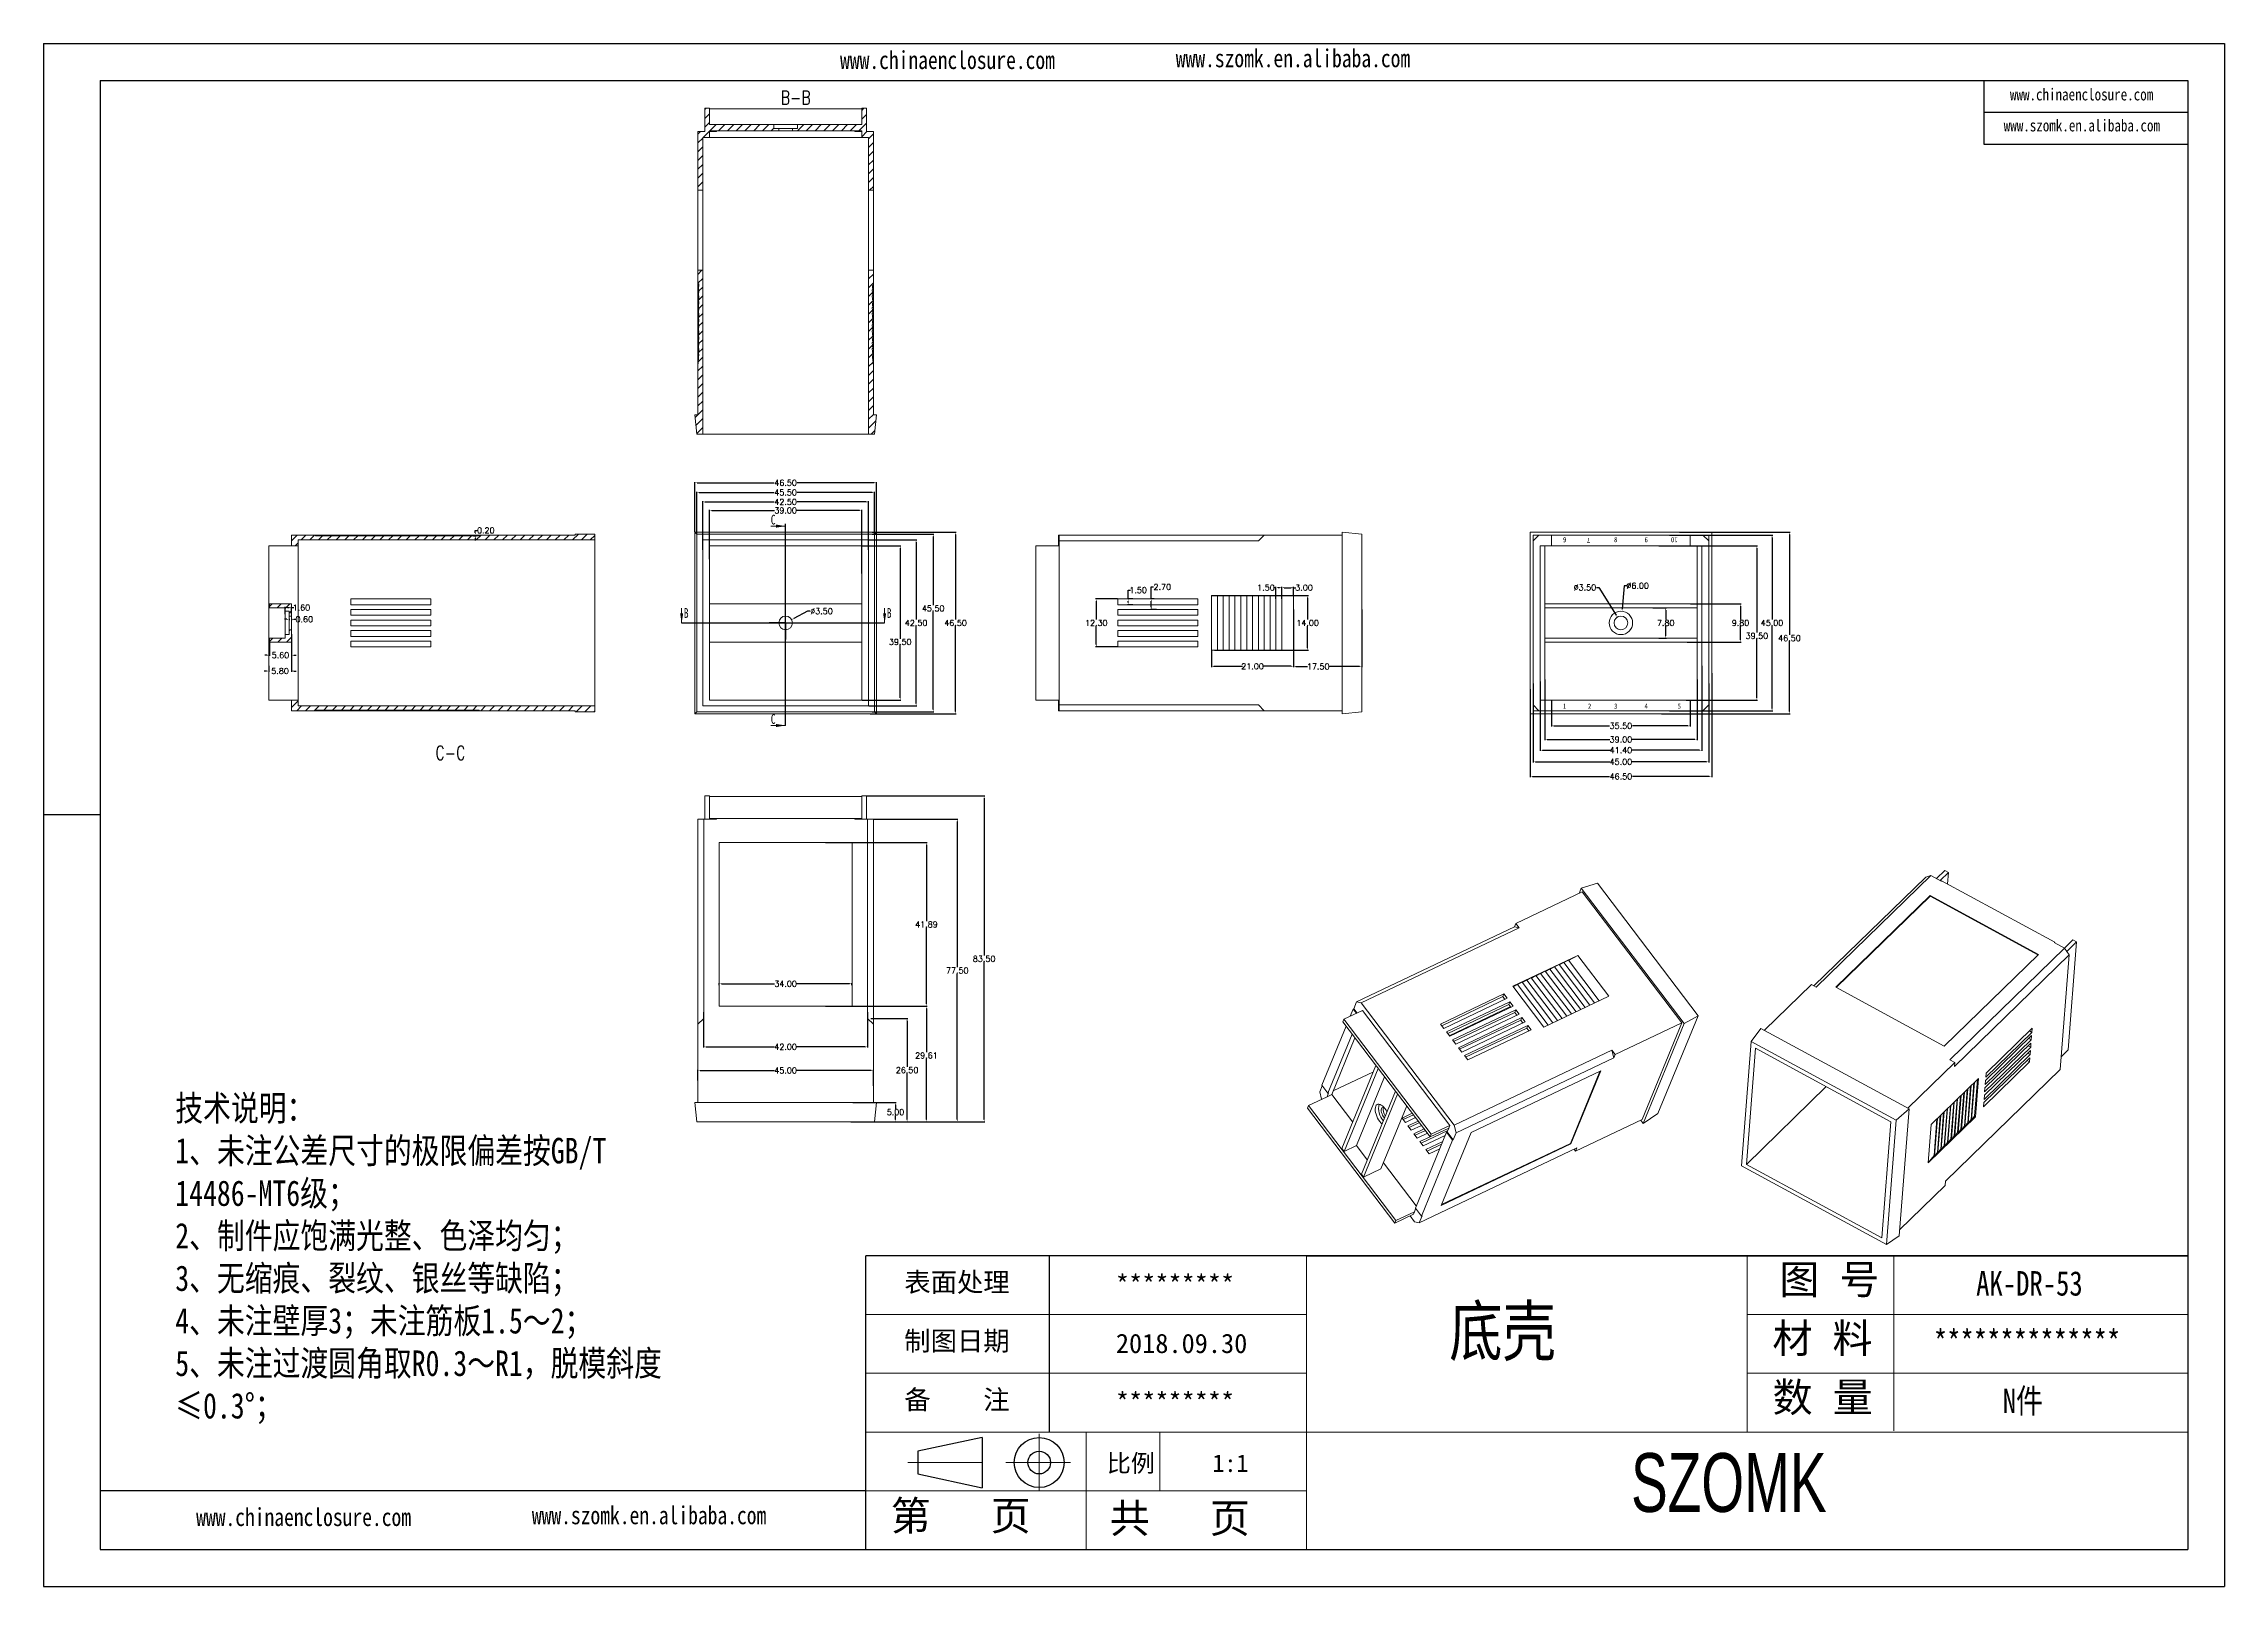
# Model space of a CAD drawing. Header units: inches. Extents: x 1392 to 2711, y 573 to 968.
# Drawn here: x 1392 to 1951, y 573 to 968 of the extents above; entities that cross this region are included whole.
import ezdxf

# ---------------------------------------------------------------- set-up
doc = ezdxf.new("R2010")
doc.units = ezdxf.units.IN
doc.linetypes.add('CENTER2', pattern=[28.575, 19.05, -3.175, 3.175, -3.175])
doc.layers.add('10', color=7, linetype='Continuous')
doc.layers.add('文字', color=81, linetype='Continuous')
for name, color, linetype, lineweight in [('粗实线', 7, 'Continuous', 30), ('细实线', 3, 'Continuous', 9), ('细点划线', 2, 'CENTER2', 9)]:
    doc.layers.add(name, color=color, linetype=linetype, lineweight=lineweight)
doc.styles.add('SLDTEXTSTYLE3', font='TXT', dxfattribs={"width": 0.75, "bigfont": 'bigfont'})
doc.styles.add('SLDTEXTSTYLE6', font='TXT', dxfattribs={"width": 0.7})
doc.styles.get("Standard").update_dxf_attribs({"font": 'txt', "bigfont": 'gbcbig.shx'})
doc.styles.add('宋体', font='', dxfattribs={"width": 0.8, "height": 3.5})
doc.styles.add('长仿宋', font='', dxfattribs={"width": 0.7, "height": 4})
doc.styles.get('宋体').set_extended_font_data('SimSun')
doc.styles.get('长仿宋').set_extended_font_data('SimSun')
doc.dimstyles.new('2', dxfattribs={"dimtxt": 1.5, "dimasz": 0.6, "dimexe": 0.18, "dimexo": 0.0625, "dimgap": 0.09, "dimtad": 0, "dimtih": 1, "dimtoh": 1, "dimzin": 0, "dimdsep": 46, "dimtxsty": 'Standard', "dimcen": 0, "dimadec": 0, "dimazin": 2, "dimtfac": 1, "dimtofl": 0, "dimtmove": 0, "dimatfit": 3, "dimfxl": 1, "dimtolj": 1, "dimtzin": 0, "dimarcsym": 0})

# ---------------------------------------------------------------- blocks, each defined once
blk = doc.blocks.new('SW_CENTERMARKSYMBOL_34')
at = {"layer": '10', "color": 0}
for p, q in [((-2.5, 0), (-4.25, 0)), ((0, 0), (-2.5, 0)), ((0, 2.5), (0, 4.25)), ((0, 0), (0, 2.5)), ((0, 0), (0, -2.5)), ((0, 0), (2.5, 0)), ((2.5, 0), (4.25, 0)), ((0, -2.5), (0, -4.25))]:
    blk.add_line(p, q, dxfattribs=at)
blk = doc.blocks.new('SW_NOTE_4')
at = {"color": 0, "linetype": 'Continuous', "lineweight": 0, "insert": (22.23, 5.8), "char_height": 3.5, "attachment_point": 2, "style": 'SLDTEXTSTYLE3'}
blk.add_mtext('C-C', dxfattribs=at)
blk = doc.blocks.new('*D222')
at = {"color": 0, "lineweight": -2, "transparency": 16777216}
for p, q in [((1559.21, 842.97), (1559.21, 855.73)), ((1559.81, 855.55), (1579.5, 855.55)), ((1605.11, 855.55), (1585.43, 855.55)), ((1605.71, 842.97), (1605.71, 855.73))]:
    blk.add_line(p, q, dxfattribs=at)
at = {"color": 0, "transparency": 16777216}
for points in [[(1559.81, 855.65), (1559.81, 855.45), (1559.21, 855.55)], [(1605.11, 855.65), (1605.11, 855.45), (1605.71, 855.55)]]:
    blk.add_solid(points, dxfattribs=at)
at = {"layer": 'Defpoints', "color": 0, "transparency": 16777216}
for p in [(1559.21, 855.55), (1559.21, 842.91), (1605.71, 842.91)]:
    blk.add_point(p, dxfattribs=at)
at = {"color": 0, "transparency": 16777216, "insert": (1582.46, 855.55), "char_height": 1.5, "attachment_point": 5}
blk.add_mtext('\\A1;46.50', dxfattribs=at)
blk = doc.blocks.new('*D223')
at = {"color": 0, "lineweight": -2, "transparency": 16777216}
for p, q in [((1604.64, 842.91), (1626.18, 842.91)), ((1626, 842.31), (1626, 820.5)), ((1626, 797.01), (1626, 818.82)), ((1604.1, 796.41), (1626.18, 796.41))]:
    blk.add_line(p, q, dxfattribs=at)
at = {"color": 0, "transparency": 16777216}
for points in [[(1625.9, 842.31), (1626.1, 842.31), (1626, 842.91)], [(1625.9, 797.01), (1626.1, 797.01), (1626, 796.41)]]:
    blk.add_solid(points, dxfattribs=at)
at = {"layer": 'Defpoints', "color": 0, "transparency": 16777216}
for p in [(1604.57, 842.91), (1604.03, 796.41), (1626, 796.41)]:
    blk.add_point(p, dxfattribs=at)
at = {"color": 0, "transparency": 16777216, "insert": (1626, 819.66), "char_height": 1.5, "attachment_point": 5}
blk.add_mtext('\\A1;46.50', dxfattribs=at)
blk = doc.blocks.new('*D224')
at = {"color": 0, "lineweight": -2, "transparency": 16777216}
for p, q in [((1604.62, 842.41), (1620.45, 842.41)), ((1620.27, 841.81), (1620.27, 824.23)), ((1620.27, 797.51), (1620.27, 822.55)), ((1604.62, 796.91), (1620.45, 796.91))]:
    blk.add_line(p, q, dxfattribs=at)
at = {"color": 0, "transparency": 16777216}
for points in [[(1620.17, 841.81), (1620.37, 841.81), (1620.27, 842.41)], [(1620.17, 797.51), (1620.37, 797.51), (1620.27, 796.91)]]:
    blk.add_solid(points, dxfattribs=at)
at = {"layer": 'Defpoints', "color": 0, "transparency": 16777216}
for p in [(1604.56, 842.41), (1620.27, 842.41), (1604.56, 796.91)]:
    blk.add_point(p, dxfattribs=at)
at = {"color": 0, "transparency": 16777216, "insert": (1620.27, 823.39), "char_height": 1.5, "attachment_point": 5}
blk.add_mtext('\\A1;45.50', dxfattribs=at)
blk = doc.blocks.new('*D225')
at = {"color": 0, "lineweight": -2, "transparency": 16777216}
for p, q in [((1603.78, 840.91), (1616.06, 840.91)), ((1615.88, 840.31), (1615.88, 820.5)), ((1615.88, 799.01), (1615.88, 818.82)), ((1603.78, 798.41), (1616.06, 798.41))]:
    blk.add_line(p, q, dxfattribs=at)
at = {"color": 0, "transparency": 16777216}
for points in [[(1615.78, 840.31), (1615.98, 840.31), (1615.88, 840.91)], [(1615.78, 799.01), (1615.98, 799.01), (1615.88, 798.41)]]:
    blk.add_solid(points, dxfattribs=at)
at = {"layer": 'Defpoints', "color": 0, "transparency": 16777216}
for p in [(1603.71, 840.91), (1603.71, 798.41), (1615.88, 798.41)]:
    blk.add_point(p, dxfattribs=at)
at = {"color": 0, "transparency": 16777216, "insert": (1615.88, 819.66), "char_height": 1.5, "attachment_point": 5}
blk.add_mtext('\\A1;42.50', dxfattribs=at)
blk = doc.blocks.new('*D226')
at = {"color": 0, "lineweight": -2, "transparency": 16777216}
for p, q in [((1602.03, 839.41), (1612, 839.41)), ((1611.82, 838.81), (1611.82, 815.63)), ((1611.82, 800.51), (1611.82, 813.95)), ((1602.03, 799.91), (1612, 799.91))]:
    blk.add_line(p, q, dxfattribs=at)
at = {"color": 0, "transparency": 16777216}
for points in [[(1611.72, 838.81), (1611.92, 838.81), (1611.82, 839.41)], [(1611.72, 800.51), (1611.92, 800.51), (1611.82, 799.91)]]:
    blk.add_solid(points, dxfattribs=at)
at = {"layer": 'Defpoints', "color": 0, "transparency": 16777216}
for p in [(1601.96, 839.41), (1601.96, 799.91), (1611.82, 799.91)]:
    blk.add_point(p, dxfattribs=at)
at = {"color": 0, "transparency": 16777216, "insert": (1611.82, 814.79), "char_height": 1.5, "attachment_point": 5}
blk.add_mtext('\\A1;39.50', dxfattribs=at)
blk = doc.blocks.new('*D227')
at = {"color": 0, "lineweight": -2, "transparency": 16777216}
for p, q in [((1559.71, 842.47), (1559.71, 853.26)), ((1560.31, 853.08), (1579.5, 853.08)), ((1604.61, 853.08), (1585.43, 853.08)), ((1605.21, 842.47), (1605.21, 853.26))]:
    blk.add_line(p, q, dxfattribs=at)
at = {"color": 0, "transparency": 16777216}
for points in [[(1560.31, 853.18), (1560.31, 852.98), (1559.71, 853.08)], [(1604.61, 853.18), (1604.61, 852.98), (1605.21, 853.08)]]:
    blk.add_solid(points, dxfattribs=at)
at = {"layer": 'Defpoints', "color": 0, "transparency": 16777216}
for p in [(1605.21, 853.08), (1559.71, 842.41), (1605.21, 842.41)]:
    blk.add_point(p, dxfattribs=at)
at = {"color": 0, "transparency": 16777216, "insert": (1582.46, 853.08), "char_height": 1.5, "attachment_point": 5}
blk.add_mtext('\\A1;45.50', dxfattribs=at)
blk = doc.blocks.new('*D228')
at = {"color": 0, "lineweight": -2, "transparency": 16777216}
for p, q in [((1561.21, 838.35), (1561.21, 850.82)), ((1561.81, 850.64), (1579.5, 850.64)), ((1603.11, 850.64), (1585.43, 850.64)), ((1603.71, 838.35), (1603.71, 850.82))]:
    blk.add_line(p, q, dxfattribs=at)
at = {"color": 0, "transparency": 16777216}
for points in [[(1561.81, 850.74), (1561.81, 850.54), (1561.21, 850.64)], [(1603.11, 850.74), (1603.11, 850.54), (1603.71, 850.64)]]:
    blk.add_solid(points, dxfattribs=at)
at = {"layer": 'Defpoints', "color": 0, "transparency": 16777216}
for p in [(1561.21, 850.64), (1561.21, 838.29), (1603.71, 838.29)]:
    blk.add_point(p, dxfattribs=at)
at = {"color": 0, "transparency": 16777216, "insert": (1582.46, 850.64), "char_height": 1.5, "attachment_point": 5}
blk.add_mtext('\\A1;42.50', dxfattribs=at)
blk = doc.blocks.new('*D229')
at = {"color": 0, "lineweight": -2, "transparency": 16777216}
for p, q in [((1562.96, 835.96), (1562.96, 848.65)), ((1563.56, 848.47), (1579.62, 848.47)), ((1601.36, 848.47), (1585.3, 848.47)), ((1601.96, 832.28), (1601.96, 848.65))]:
    blk.add_line(p, q, dxfattribs=at)
at = {"color": 0, "transparency": 16777216}
for points in [[(1563.56, 848.57), (1563.56, 848.37), (1562.96, 848.47)], [(1601.36, 848.57), (1601.36, 848.37), (1601.96, 848.47)]]:
    blk.add_solid(points, dxfattribs=at)
at = {"layer": 'Defpoints', "color": 0, "transparency": 16777216}
for p in [(1601.96, 848.47), (1562.96, 835.9), (1601.96, 832.22)]:
    blk.add_point(p, dxfattribs=at)
at = {"color": 0, "transparency": 16777216, "insert": (1582.46, 848.47), "char_height": 1.5, "attachment_point": 5}
blk.add_mtext('\\A1;39.00', dxfattribs=at)
blk = doc.blocks.new('*D230')
at = {"color": 0, "lineweight": -2, "transparency": 16777216}
for p, q in [((1588.08, 822.67), (1584.53, 820.77)), ((1588.68, 822.67), (1588.08, 822.67))]:
    blk.add_line(p, q, dxfattribs=at)
at = {"color": 0, "transparency": 16777216}
blk.add_solid([(1584.49, 820.86), (1584.58, 820.68), (1584.01, 820.49)], dxfattribs=at)
at = {"layer": 'Defpoints', "color": 0, "transparency": 16777216}
for p in [(1580.92, 818.83), (1584.01, 820.49)]:
    blk.add_point(p, dxfattribs=at)
at = {"color": 0, "transparency": 16777216, "insert": (1591.64, 822.67), "char_height": 1.5, "attachment_point": 5}
blk.add_mtext('\\A1;∅3.50', dxfattribs=at)
blk = doc.blocks.new('*D232')
at = {"color": 0, "lineweight": -2, "transparency": 16777216}
for p, q in [((1603.23, 775.4), (1633.5, 775.4)), ((1633.32, 774.8), (1633.32, 734.49)), ((1633.32, 692.5), (1633.32, 732.81)), ((1603.23, 691.9), (1633.5, 691.9))]:
    blk.add_line(p, q, dxfattribs=at)
at = {"color": 0, "transparency": 16777216}
for points in [[(1633.22, 774.8), (1633.42, 774.8), (1633.32, 775.4)], [(1633.22, 692.5), (1633.42, 692.5), (1633.32, 691.9)]]:
    blk.add_solid(points, dxfattribs=at)
at = {"layer": 'Defpoints', "color": 0, "transparency": 16777216}
for p in [(1603.16, 775.4), (1603.16, 691.9), (1633.32, 691.9)]:
    blk.add_point(p, dxfattribs=at)
at = {"color": 0, "transparency": 16777216, "insert": (1633.32, 733.65), "char_height": 1.5, "attachment_point": 5}
blk.add_mtext('\\A1;83.50', dxfattribs=at)
blk = doc.blocks.new('*D233')
at = {"color": 0, "lineweight": -2, "transparency": 16777216}
for p, q in [((1599.71, 696.9), (1610.8, 696.9)), ((1610.62, 696.3), (1610.62, 695.24)), ((1610.62, 692.5), (1610.62, 693.56)), ((1601.37, 691.9), (1610.8, 691.9))]:
    blk.add_line(p, q, dxfattribs=at)
at = {"color": 0, "transparency": 16777216}
for points in [[(1610.52, 696.3), (1610.72, 696.3), (1610.62, 696.9)], [(1610.52, 692.5), (1610.72, 692.5), (1610.62, 691.9)]]:
    blk.add_solid(points, dxfattribs=at)
at = {"layer": 'Defpoints', "color": 0, "transparency": 16777216}
for p in [(1599.65, 696.9), (1610.62, 696.9), (1601.31, 691.9)]:
    blk.add_point(p, dxfattribs=at)
at = {"color": 0, "transparency": 16777216, "insert": (1610.62, 694.4), "char_height": 1.5, "attachment_point": 5}
blk.add_mtext('\\A1;5.00', dxfattribs=at)
blk = doc.blocks.new('*D234')
at = {"color": 0, "lineweight": -2, "transparency": 16777216}
for p, q in [((1604.28, 718.4), (1613.75, 718.4)), ((1613.57, 717.8), (1613.57, 705.99)), ((1613.57, 692.5), (1613.57, 704.31)), ((1599.18, 691.9), (1613.75, 691.9))]:
    blk.add_line(p, q, dxfattribs=at)
at = {"color": 0, "transparency": 16777216}
for points in [[(1613.47, 717.8), (1613.67, 717.8), (1613.57, 718.4)], [(1613.47, 692.5), (1613.67, 692.5), (1613.57, 691.9)]]:
    blk.add_solid(points, dxfattribs=at)
at = {"layer": 'Defpoints', "color": 0, "transparency": 16777216}
for p in [(1604.21, 718.4), (1613.57, 718.4), (1599.12, 691.9)]:
    blk.add_point(p, dxfattribs=at)
at = {"color": 0, "transparency": 16777216, "insert": (1613.57, 705.15), "char_height": 1.5, "attachment_point": 5}
blk.add_mtext('\\A1;26.50', dxfattribs=at)
blk = doc.blocks.new('*D236')
at = {"color": 0, "lineweight": -2, "transparency": 16777216}
for p, q in [((1599.53, 721.51), (1618.72, 721.51)), ((1618.54, 720.91), (1618.54, 709.75)), ((1618.54, 692.5), (1618.54, 708.07)), ((1603.23, 691.9), (1618.72, 691.9))]:
    blk.add_line(p, q, dxfattribs=at)
at = {"color": 0, "transparency": 16777216}
for points in [[(1618.44, 720.91), (1618.64, 720.91), (1618.54, 721.51)], [(1618.44, 692.5), (1618.64, 692.5), (1618.54, 691.9)]]:
    blk.add_solid(points, dxfattribs=at)
at = {"layer": 'Defpoints', "color": 0, "transparency": 16777216}
for p in [(1599.46, 721.51), (1618.54, 721.51), (1603.16, 691.9)]:
    blk.add_point(p, dxfattribs=at)
at = {"color": 0, "transparency": 16777216, "insert": (1618.54, 708.91), "char_height": 1.5, "attachment_point": 5}
blk.add_mtext('\\A1;29.61', dxfattribs=at)
blk = doc.blocks.new('*D237')
at = {"color": 0, "lineweight": -2, "transparency": 16777216}
for p, q in [((1592.65, 763.4), (1618.72, 763.4)), ((1618.54, 762.8), (1618.54, 743.3)), ((1618.54, 722.11), (1618.54, 741.62)), ((1592.65, 721.51), (1618.72, 721.51))]:
    blk.add_line(p, q, dxfattribs=at)
at = {"color": 0, "transparency": 16777216}
for points in [[(1618.44, 762.8), (1618.64, 762.8), (1618.54, 763.4)], [(1618.44, 722.11), (1618.64, 722.11), (1618.54, 721.51)]]:
    blk.add_solid(points, dxfattribs=at)
at = {"layer": 'Defpoints', "color": 0, "transparency": 16777216}
for p in [(1592.59, 763.4), (1618.54, 763.4), (1592.59, 721.51)]:
    blk.add_point(p, dxfattribs=at)
at = {"color": 0, "transparency": 16777216, "insert": (1618.54, 742.46), "char_height": 1.5, "attachment_point": 5}
blk.add_mtext('\\A1;41.89', dxfattribs=at)
blk = doc.blocks.new('*D238')
at = {"color": 0, "lineweight": -2, "transparency": 16777216}
for p, q in [((1605.03, 769.4), (1626.62, 769.4)), ((1626.44, 768.8), (1626.44, 731.49)), ((1626.44, 692.5), (1626.44, 729.81)), ((1599.18, 691.9), (1626.62, 691.9))]:
    blk.add_line(p, q, dxfattribs=at)
at = {"color": 0, "transparency": 16777216}
for points in [[(1626.34, 768.8), (1626.54, 768.8), (1626.44, 769.4)], [(1626.34, 692.5), (1626.54, 692.5), (1626.44, 691.9)]]:
    blk.add_solid(points, dxfattribs=at)
at = {"layer": 'Defpoints', "color": 0, "transparency": 16777216}
for p in [(1604.96, 769.4), (1599.12, 691.9), (1626.44, 691.9)]:
    blk.add_point(p, dxfattribs=at)
at = {"color": 0, "transparency": 16777216, "insert": (1626.44, 730.65), "char_height": 1.5, "attachment_point": 5}
blk.add_mtext('\\A1;77.50', dxfattribs=at)
blk = doc.blocks.new('*D239')
at = {"color": 0, "lineweight": -2, "transparency": 16777216}
for p, q in [((1559.96, 702.51), (1559.96, 705.24)), ((1560.56, 705.06), (1579.62, 705.06)), ((1604.36, 705.06), (1585.3, 705.06)), ((1604.96, 701.16), (1604.96, 705.24))]:
    blk.add_line(p, q, dxfattribs=at)
at = {"color": 0, "transparency": 16777216}
for points in [[(1560.56, 705.16), (1560.56, 704.96), (1559.96, 705.06)], [(1604.36, 705.16), (1604.36, 704.96), (1604.96, 705.06)]]:
    blk.add_solid(points, dxfattribs=at)
at = {"layer": 'Defpoints', "color": 0, "transparency": 16777216}
for p in [(1604.96, 705.06), (1559.96, 702.44), (1604.96, 701.1)]:
    blk.add_point(p, dxfattribs=at)
at = {"color": 0, "transparency": 16777216, "insert": (1582.46, 705.06), "char_height": 1.5, "attachment_point": 5}
blk.add_mtext('\\A1;45.00', dxfattribs=at)
blk = doc.blocks.new('*D240')
at = {"color": 0, "lineweight": -2, "transparency": 16777216}
for p, q in [((1565.46, 726.94), (1565.46, 727.44)), ((1566.06, 727.26), (1579.62, 727.26)), ((1598.86, 727.26), (1585.3, 727.26)), ((1599.46, 726.94), (1599.46, 727.44))]:
    blk.add_line(p, q, dxfattribs=at)
at = {"color": 0, "transparency": 16777216}
for points in [[(1566.06, 727.36), (1566.06, 727.16), (1565.46, 727.26)], [(1598.86, 727.36), (1598.86, 727.16), (1599.46, 727.26)]]:
    blk.add_solid(points, dxfattribs=at)
at = {"layer": 'Defpoints', "color": 0, "transparency": 16777216}
for p in [(1565.46, 726.88), (1599.46, 727.26), (1599.46, 726.88)]:
    blk.add_point(p, dxfattribs=at)
at = {"color": 0, "transparency": 16777216, "insert": (1582.46, 727.26), "char_height": 1.5, "attachment_point": 5}
blk.add_mtext('\\A1;34.00', dxfattribs=at)
blk = doc.blocks.new('*D241')
at = {"color": 0, "lineweight": -2, "transparency": 16777216}
for p, q in [((1561.46, 720.03), (1561.46, 710.92)), ((1603.46, 720.03), (1603.46, 710.92)), ((1562.06, 711.1), (1579.62, 711.1)), ((1602.86, 711.1), (1585.3, 711.1))]:
    blk.add_line(p, q, dxfattribs=at)
at = {"color": 0, "transparency": 16777216}
for points in [[(1562.06, 711.2), (1562.06, 711), (1561.46, 711.1)], [(1602.86, 711.2), (1602.86, 711), (1603.46, 711.1)]]:
    blk.add_solid(points, dxfattribs=at)
at = {"layer": 'Defpoints', "color": 0, "transparency": 16777216}
for p in [(1561.46, 720.1), (1603.46, 720.1), (1603.46, 711.1)]:
    blk.add_point(p, dxfattribs=at)
at = {"color": 0, "transparency": 16777216, "insert": (1582.46, 711.1), "char_height": 1.5, "attachment_point": 5}
blk.add_mtext('\\A1;42.00', dxfattribs=at)
blk = doc.blocks.new('*D242')
at = {"color": 0, "lineweight": -2, "transparency": 16777216}
for p, q in [((1667.52, 825.81), (1661.87, 825.81)), ((1662.05, 825.21), (1662.05, 820.5)), ((1662.05, 814.11), (1662.05, 818.82)), ((1667.52, 813.51), (1661.87, 813.51))]:
    blk.add_line(p, q, dxfattribs=at)
at = {"color": 0, "transparency": 16777216}
for points in [[(1661.95, 825.21), (1662.15, 825.21), (1662.05, 825.81)], [(1661.95, 814.11), (1662.15, 814.11), (1662.05, 813.51)]]:
    blk.add_solid(points, dxfattribs=at)
at = {"layer": 'Defpoints', "color": 0, "transparency": 16777216}
for p in [(1662.05, 825.81), (1667.58, 825.81), (1667.58, 813.51)]:
    blk.add_point(p, dxfattribs=at)
at = {"color": 0, "transparency": 16777216, "insert": (1662.05, 819.66), "char_height": 1.5, "attachment_point": 5}
blk.add_mtext('\\A1;12.30', dxfattribs=at)
blk = doc.blocks.new('*D243')
at = {"color": 0, "lineweight": -2, "transparency": 16777216}
for p, q in [((1670.22, 825.81), (1670.22, 828.07)), ((1670.22, 828.07), (1670.82, 828.07)), ((1671.4, 825.81), (1670.04, 825.81)), ((1671.4, 824.31), (1670.04, 824.31)), ((1670.22, 824.91), (1670.22, 825.21))]:
    blk.add_line(p, q, dxfattribs=at)
at = {"color": 0, "transparency": 16777216}
for points in [[(1670.12, 825.21), (1670.32, 825.21), (1670.22, 825.81)], [(1670.12, 824.91), (1670.32, 824.91), (1670.22, 824.31)]]:
    blk.add_solid(points, dxfattribs=at)
at = {"layer": 'Defpoints', "color": 0, "transparency": 16777216}
for p in [(1670.22, 825.81), (1671.46, 825.81), (1671.46, 824.31)]:
    blk.add_point(p, dxfattribs=at)
at = {"color": 0, "transparency": 16777216, "insert": (1672.79, 828.07), "char_height": 1.5, "attachment_point": 5}
blk.add_mtext('\\A1;1.50', dxfattribs=at)
blk = doc.blocks.new('*D244')
at = {"color": 0, "lineweight": -2, "transparency": 16777216}
for p, q in [((1676.14, 825.81), (1676.14, 828.88)), ((1676.14, 828.88), (1676.74, 828.88)), ((1676.91, 825.81), (1675.96, 825.81)), ((1677.45, 823.11), (1675.96, 823.11)), ((1676.14, 823.71), (1676.14, 825.21))]:
    blk.add_line(p, q, dxfattribs=at)
at = {"color": 0, "transparency": 16777216}
for points in [[(1676.04, 825.21), (1676.24, 825.21), (1676.14, 825.81)], [(1676.04, 823.71), (1676.24, 823.71), (1676.14, 823.11)]]:
    blk.add_solid(points, dxfattribs=at)
at = {"layer": 'Defpoints', "color": 0, "transparency": 16777216}
for p in [(1676.14, 823.11), (1676.97, 825.81), (1677.51, 823.11)]:
    blk.add_point(p, dxfattribs=at)
at = {"color": 0, "transparency": 16777216, "insert": (1678.96, 828.88), "char_height": 1.5, "attachment_point": 5}
blk.add_mtext('\\A1;2.70', dxfattribs=at)
blk = doc.blocks.new('*D245')
at = {"color": 0, "lineweight": -2, "transparency": 16777216}
for p, q in [((1691.58, 812.6), (1691.58, 808.37)), ((1712.58, 812.6), (1712.58, 808.37)), ((1692.18, 808.55), (1699.49, 808.55)), ((1711.98, 808.55), (1704.67, 808.55))]:
    blk.add_line(p, q, dxfattribs=at)
at = {"color": 0, "transparency": 16777216}
for points in [[(1692.18, 808.65), (1692.18, 808.45), (1691.58, 808.55)], [(1711.98, 808.65), (1711.98, 808.45), (1712.58, 808.55)]]:
    blk.add_solid(points, dxfattribs=at)
at = {"layer": 'Defpoints', "color": 0, "transparency": 16777216}
for p in [(1691.58, 812.66), (1712.58, 812.66), (1712.58, 808.55)]:
    blk.add_point(p, dxfattribs=at)
at = {"color": 0, "transparency": 16777216, "insert": (1702.08, 808.55), "char_height": 1.5, "attachment_point": 5}
blk.add_mtext('\\A1;21.00', dxfattribs=at)
blk = doc.blocks.new('*D246')
at = {"color": 0, "lineweight": -2, "transparency": 16777216}
for p, q in [((1712.58, 823.11), (1712.58, 808.31)), ((1730.08, 823.11), (1730.08, 808.31)), ((1713.18, 808.49), (1716.19, 808.49)), ((1729.48, 808.49), (1721.62, 808.49))]:
    blk.add_line(p, q, dxfattribs=at)
at = {"color": 0, "transparency": 16777216}
for points in [[(1713.18, 808.59), (1713.18, 808.39), (1712.58, 808.49)], [(1729.48, 808.59), (1729.48, 808.39), (1730.08, 808.49)]]:
    blk.add_solid(points, dxfattribs=at)
at = {"layer": 'Defpoints', "color": 0, "transparency": 16777216}
for p in [(1712.58, 823.17), (1730.08, 823.17), (1730.08, 808.49)]:
    blk.add_point(p, dxfattribs=at)
at = {"color": 0, "transparency": 16777216, "insert": (1718.91, 808.49), "char_height": 1.5, "attachment_point": 5}
blk.add_mtext('\\A1;17.50', dxfattribs=at)
blk = doc.blocks.new('*D247')
at = {"color": 0, "lineweight": -2, "transparency": 16777216}
for p, q in [((1709.58, 826.72), (1709.58, 828.87)), ((1710.18, 828.69), (1711.98, 828.69)), ((1712.58, 826.72), (1712.58, 828.87)), ((1712.58, 828.69), (1713.18, 828.69))]:
    blk.add_line(p, q, dxfattribs=at)
at = {"color": 0, "transparency": 16777216}
for points in [[(1710.18, 828.79), (1710.18, 828.59), (1709.58, 828.69)], [(1711.98, 828.79), (1711.98, 828.59), (1712.58, 828.69)]]:
    blk.add_solid(points, dxfattribs=at)
at = {"layer": 'Defpoints', "color": 0, "transparency": 16777216}
for p in [(1709.58, 828.69), (1709.58, 826.66), (1712.58, 826.66)]:
    blk.add_point(p, dxfattribs=at)
at = {"color": 0, "transparency": 16777216, "insert": (1715.27, 828.69), "char_height": 1.5, "attachment_point": 5}
blk.add_mtext('\\A1;3.00', dxfattribs=at)
blk = doc.blocks.new('*D248')
at = {"color": 0, "lineweight": -2, "transparency": 16777216}
for p, q in [((1708.08, 828.69), (1707.48, 828.69)), ((1708.08, 825.86), (1708.08, 828.87)), ((1708.98, 828.69), (1708.68, 828.69)), ((1709.58, 825.86), (1709.58, 828.87))]:
    blk.add_line(p, q, dxfattribs=at)
at = {"color": 0, "transparency": 16777216}
for points in [[(1708.68, 828.79), (1708.68, 828.59), (1708.08, 828.69)], [(1708.98, 828.79), (1708.98, 828.59), (1709.58, 828.69)]]:
    blk.add_solid(points, dxfattribs=at)
at = {"layer": 'Defpoints', "color": 0, "transparency": 16777216}
for p in [(1708.08, 828.69), (1708.08, 825.8), (1709.58, 825.8)]:
    blk.add_point(p, dxfattribs=at)
at = {"color": 0, "transparency": 16777216, "insert": (1705.51, 828.69), "char_height": 1.5, "attachment_point": 5}
blk.add_mtext('\\A1;1.50', dxfattribs=at)
blk = doc.blocks.new('*D249')
at = {"color": 0, "lineweight": -2, "transparency": 16777216}
for p, q in [((1691.64, 826.66), (1716.38, 826.66)), ((1716.2, 826.06), (1716.2, 820.5)), ((1716.2, 813.26), (1716.2, 818.82)), ((1692.3, 812.66), (1716.38, 812.66))]:
    blk.add_line(p, q, dxfattribs=at)
at = {"color": 0, "transparency": 16777216}
for points in [[(1716.1, 826.06), (1716.3, 826.06), (1716.2, 826.66)], [(1716.1, 813.26), (1716.3, 813.26), (1716.2, 812.66)]]:
    blk.add_solid(points, dxfattribs=at)
at = {"layer": 'Defpoints', "color": 0, "transparency": 16777216}
for p in [(1691.58, 826.66), (1716.2, 826.66), (1692.24, 812.66)]:
    blk.add_point(p, dxfattribs=at)
at = {"color": 0, "transparency": 16777216, "insert": (1716.2, 819.66), "char_height": 1.5, "attachment_point": 5}
blk.add_mtext('\\A1;14.00', dxfattribs=at)
blk = doc.blocks.new('*D250')
at = {"color": 0, "lineweight": -2, "transparency": 16777216}
for p, q in [((1804.67, 823.56), (1808.12, 823.56)), ((1807.94, 822.96), (1807.94, 820.5)), ((1806.21, 815.76), (1808.12, 815.76)), ((1807.94, 816.36), (1807.94, 818.82))]:
    blk.add_line(p, q, dxfattribs=at)
at = {"color": 0, "transparency": 16777216}
for points in [[(1807.84, 822.96), (1808.04, 822.96), (1807.94, 823.56)], [(1807.84, 816.36), (1808.04, 816.36), (1807.94, 815.76)]]:
    blk.add_solid(points, dxfattribs=at)
at = {"layer": 'Defpoints', "color": 0, "transparency": 16777216}
for p in [(1804.6, 823.56), (1806.15, 815.76), (1807.94, 815.76)]:
    blk.add_point(p, dxfattribs=at)
at = {"color": 0, "transparency": 16777216, "insert": (1807.94, 819.66), "char_height": 1.5, "attachment_point": 5}
blk.add_mtext('\\A1;7.80', dxfattribs=at)
blk = doc.blocks.new('*D251')
at = {"color": 0, "lineweight": -2, "transparency": 16777216}
for p, q in [((1814.3, 824.56), (1827.28, 824.56)), ((1827.1, 823.96), (1827.1, 820.5)), ((1827.1, 815.36), (1827.1, 818.82)), ((1813.43, 814.76), (1827.28, 814.76))]:
    blk.add_line(p, q, dxfattribs=at)
at = {"color": 0, "transparency": 16777216}
for points in [[(1827, 823.96), (1827.2, 823.96), (1827.1, 824.56)], [(1827, 815.36), (1827.2, 815.36), (1827.1, 814.76)]]:
    blk.add_solid(points, dxfattribs=at)
at = {"layer": 'Defpoints', "color": 0, "transparency": 16777216}
for p in [(1814.24, 824.56), (1813.37, 814.76), (1827.1, 814.76)]:
    blk.add_point(p, dxfattribs=at)
at = {"color": 0, "transparency": 16777216, "insert": (1827.1, 819.66), "char_height": 1.5, "attachment_point": 5}
blk.add_mtext('\\A1;9.80', dxfattribs=at)
blk = doc.blocks.new('*D252')
at = {"color": 0, "lineweight": -2, "transparency": 16777216}
for p, q in [((1806.14, 839.41), (1831.47, 839.41)), ((1831.29, 838.81), (1831.29, 817.19)), ((1831.29, 800.51), (1831.29, 815.51)), ((1813.15, 799.91), (1831.47, 799.91))]:
    blk.add_line(p, q, dxfattribs=at)
at = {"color": 0, "transparency": 16777216}
for points in [[(1831.19, 838.81), (1831.39, 838.81), (1831.29, 839.41)], [(1831.19, 800.51), (1831.39, 800.51), (1831.29, 799.91)]]:
    blk.add_solid(points, dxfattribs=at)
at = {"layer": 'Defpoints', "color": 0, "transparency": 16777216}
for p in [(1806.08, 839.41), (1831.29, 839.41), (1813.09, 799.91)]:
    blk.add_point(p, dxfattribs=at)
at = {"color": 0, "transparency": 16777216, "insert": (1831.29, 816.35), "char_height": 1.5, "attachment_point": 5}
blk.add_mtext('\\A1;39.50', dxfattribs=at)
blk = doc.blocks.new('*D253')
at = {"color": 0, "lineweight": -2, "transparency": 16777216}
for p, q in [((1808.87, 842.16), (1835.35, 842.16)), ((1835.17, 841.56), (1835.17, 820.5)), ((1835.17, 797.76), (1835.17, 818.82)), ((1808.87, 797.16), (1835.35, 797.16))]:
    blk.add_line(p, q, dxfattribs=at)
at = {"color": 0, "transparency": 16777216}
for points in [[(1835.07, 841.56), (1835.27, 841.56), (1835.17, 842.16)], [(1835.07, 797.76), (1835.27, 797.76), (1835.17, 797.16)]]:
    blk.add_solid(points, dxfattribs=at)
at = {"layer": 'Defpoints', "color": 0, "transparency": 16777216}
for p in [(1808.8, 842.16), (1835.17, 842.16), (1808.8, 797.16)]:
    blk.add_point(p, dxfattribs=at)
at = {"color": 0, "transparency": 16777216, "insert": (1835.17, 819.66), "char_height": 1.5, "attachment_point": 5}
blk.add_mtext('\\A1;45.00', dxfattribs=at)
blk = doc.blocks.new('*D254')
at = {"color": 0, "lineweight": -2, "transparency": 16777216}
for p, q in [((1811.45, 842.91), (1839.81, 842.91)), ((1839.63, 842.31), (1839.63, 816.61)), ((1839.63, 797.01), (1839.63, 814.93)), ((1806.89, 796.41), (1839.81, 796.41))]:
    blk.add_line(p, q, dxfattribs=at)
at = {"color": 0, "transparency": 16777216}
for points in [[(1839.53, 842.31), (1839.73, 842.31), (1839.63, 842.91)], [(1839.53, 797.01), (1839.73, 797.01), (1839.63, 796.41)]]:
    blk.add_solid(points, dxfattribs=at)
at = {"layer": 'Defpoints', "color": 0, "transparency": 16777216}
for p in [(1811.38, 842.91), (1839.63, 842.91), (1806.83, 796.41)]:
    blk.add_point(p, dxfattribs=at)
at = {"color": 0, "transparency": 16777216, "insert": (1839.63, 815.77), "char_height": 1.5, "attachment_point": 5}
blk.add_mtext('\\A1;46.50', dxfattribs=at)
blk = doc.blocks.new('*D255')
at = {"color": 0, "lineweight": -2, "transparency": 16777216}
for p, q in [((1790.19, 828.75), (1790.79, 828.75)), ((1790.79, 828.75), (1795.22, 821.65))]:
    blk.add_line(p, q, dxfattribs=at)
at = {"color": 0, "transparency": 16777216}
blk.add_solid([(1795.3, 821.71), (1795.14, 821.6), (1795.54, 821.14)], dxfattribs=at)
at = {"layer": 'Defpoints', "color": 0, "transparency": 16777216}
for p in [(1795.54, 821.14), (1797.39, 818.17)]:
    blk.add_point(p, dxfattribs=at)
at = {"color": 0, "transparency": 16777216, "insert": (1787.23, 828.75), "char_height": 1.5, "attachment_point": 5}
blk.add_mtext('\\A1;∅3.50', dxfattribs=at)
blk = doc.blocks.new('*D256')
at = {"color": 0, "lineweight": -2, "transparency": 16777216}
for p, q in [((1797.31, 829.19), (1796.78, 823.24)), ((1797.91, 829.19), (1797.31, 829.19))]:
    blk.add_line(p, q, dxfattribs=at)
at = {"color": 0, "transparency": 16777216}
blk.add_solid([(1796.68, 823.25), (1796.88, 823.24), (1796.73, 822.65)], dxfattribs=at)
at = {"layer": 'Defpoints', "color": 0, "transparency": 16777216}
for p in [(1796.73, 822.65), (1796.2, 816.67)]:
    blk.add_point(p, dxfattribs=at)
at = {"color": 0, "transparency": 16777216, "insert": (1800.75, 829.19), "char_height": 1.5, "attachment_point": 5}
blk.add_mtext('\\A1;∅6.00', dxfattribs=at)
blk = doc.blocks.new('*D257')
at = {"color": 0, "lineweight": -2, "transparency": 16777216}
for p, q in [((1778.71, 799.85), (1778.71, 793.12)), ((1814.21, 799.85), (1814.21, 793.12)), ((1779.31, 793.3), (1793.5, 793.3)), ((1813.61, 793.3), (1799.43, 793.3))]:
    blk.add_line(p, q, dxfattribs=at)
at = {"color": 0, "transparency": 16777216}
for points in [[(1779.31, 793.4), (1779.31, 793.2), (1778.71, 793.3)], [(1813.61, 793.4), (1813.61, 793.2), (1814.21, 793.3)]]:
    blk.add_solid(points, dxfattribs=at)
at = {"layer": 'Defpoints', "color": 0, "transparency": 16777216}
for p in [(1778.71, 799.91), (1814.21, 799.91), (1814.21, 793.3)]:
    blk.add_point(p, dxfattribs=at)
at = {"color": 0, "transparency": 16777216, "insert": (1796.46, 793.3), "char_height": 1.5, "attachment_point": 5}
blk.add_mtext('\\A1;35.50', dxfattribs=at)
blk = doc.blocks.new('*D258')
at = {"color": 0, "lineweight": -2, "transparency": 16777216}
for p, q in [((1776.96, 805.18), (1776.96, 789.63)), ((1815.96, 805.18), (1815.96, 789.63)), ((1777.56, 789.81), (1793.62, 789.81)), ((1815.36, 789.81), (1799.3, 789.81))]:
    blk.add_line(p, q, dxfattribs=at)
at = {"color": 0, "transparency": 16777216}
for points in [[(1777.56, 789.91), (1777.56, 789.71), (1776.96, 789.81)], [(1815.36, 789.91), (1815.36, 789.71), (1815.96, 789.81)]]:
    blk.add_solid(points, dxfattribs=at)
at = {"layer": 'Defpoints', "color": 0, "transparency": 16777216}
for p in [(1776.96, 805.24), (1815.96, 805.24), (1815.96, 789.81)]:
    blk.add_point(p, dxfattribs=at)
at = {"color": 0, "transparency": 16777216, "insert": (1796.46, 789.81), "char_height": 1.5, "attachment_point": 5}
blk.add_mtext('\\A1;39.00', dxfattribs=at)
blk = doc.blocks.new('*D259')
at = {"color": 0, "lineweight": -2, "transparency": 16777216}
for p, q in [((1775.76, 804.68), (1775.76, 786.89)), ((1817.16, 808.67), (1817.16, 786.89)), ((1776.36, 787.07), (1793.75, 787.07)), ((1816.56, 787.07), (1799.18, 787.07))]:
    blk.add_line(p, q, dxfattribs=at)
at = {"color": 0, "transparency": 16777216}
for points in [[(1776.36, 787.17), (1776.36, 786.97), (1775.76, 787.07)], [(1816.56, 787.17), (1816.56, 786.97), (1817.16, 787.07)]]:
    blk.add_solid(points, dxfattribs=at)
at = {"layer": 'Defpoints', "color": 0, "transparency": 16777216}
for p in [(1775.76, 804.75), (1817.16, 808.73), (1775.76, 787.07)]:
    blk.add_point(p, dxfattribs=at)
at = {"color": 0, "transparency": 16777216, "insert": (1796.46, 787.07), "char_height": 1.5, "attachment_point": 5}
blk.add_mtext('\\A1;41.40', dxfattribs=at)
blk = doc.blocks.new('*D260')
at = {"color": 0, "lineweight": -2, "transparency": 16777216}
for p, q in [((1773.96, 804.19), (1773.96, 783.91)), ((1818.96, 804.19), (1818.96, 783.91)), ((1774.56, 784.09), (1793.62, 784.09)), ((1818.36, 784.09), (1799.3, 784.09))]:
    blk.add_line(p, q, dxfattribs=at)
at = {"color": 0, "transparency": 16777216}
for points in [[(1774.56, 784.19), (1774.56, 783.99), (1773.96, 784.09)], [(1818.36, 784.19), (1818.36, 783.99), (1818.96, 784.09)]]:
    blk.add_solid(points, dxfattribs=at)
at = {"layer": 'Defpoints', "color": 0, "transparency": 16777216}
for p in [(1773.96, 804.25), (1818.96, 804.25), (1773.96, 784.09)]:
    blk.add_point(p, dxfattribs=at)
at = {"color": 0, "transparency": 16777216, "insert": (1796.46, 784.09), "char_height": 1.5, "attachment_point": 5}
blk.add_mtext('\\A1;45.00', dxfattribs=at)
blk = doc.blocks.new('*D261')
at = {"color": 0, "lineweight": -2, "transparency": 16777216}
for p, q in [((1819.71, 806.8), (1819.71, 780.17)), ((1773.21, 802.69), (1773.21, 780.17)), ((1773.81, 780.35), (1793.5, 780.35)), ((1819.11, 780.35), (1799.43, 780.35))]:
    blk.add_line(p, q, dxfattribs=at)
at = {"color": 0, "transparency": 16777216}
for points in [[(1773.81, 780.45), (1773.81, 780.25), (1773.21, 780.35)], [(1819.11, 780.45), (1819.11, 780.25), (1819.71, 780.35)]]:
    blk.add_solid(points, dxfattribs=at)
at = {"layer": 'Defpoints', "color": 0, "transparency": 16777216}
for p in [(1819.71, 806.86), (1773.21, 802.76), (1773.21, 780.35)]:
    blk.add_point(p, dxfattribs=at)
at = {"color": 0, "transparency": 16777216, "insert": (1796.46, 780.35), "char_height": 1.5, "attachment_point": 5}
blk.add_mtext('\\A1;46.50', dxfattribs=at)
blk = doc.blocks.new('*D262')
at = {"color": 0, "lineweight": -2, "transparency": 16777216}
for p, q in [((1454.64, 820.59), (1454.04, 820.59)), ((1455.24, 820.71), (1455.24, 820.41)), ((1455.84, 820.71), (1455.84, 820.41)), ((1456.44, 820.59), (1457.04, 820.59))]:
    blk.add_line(p, q, dxfattribs=at)
at = {"color": 0, "transparency": 16777216}
for points in [[(1454.64, 820.69), (1454.64, 820.49), (1455.24, 820.59)], [(1456.44, 820.69), (1456.44, 820.49), (1455.84, 820.59)]]:
    blk.add_solid(points, dxfattribs=at)
at = {"layer": 'Defpoints', "color": 0, "transparency": 16777216}
for p in [(1455.24, 820.78), (1455.84, 820.78), (1455.84, 820.59)]:
    blk.add_point(p, dxfattribs=at)
at = {"color": 0, "transparency": 16777216, "insert": (1459.13, 820.59), "char_height": 1.5, "attachment_point": 5}
blk.add_mtext('\\A1;0.60', dxfattribs=at)
blk = doc.blocks.new('*D263')
at = {"color": 0, "lineweight": -2, "transparency": 16777216}
for p, q in [((1454.24, 821.91), (1454.24, 823.76)), ((1454.84, 823.58), (1455.24, 823.58)), ((1455.84, 821.91), (1455.84, 823.76)), ((1455.84, 823.58), (1456.44, 823.58))]:
    blk.add_line(p, q, dxfattribs=at)
at = {"color": 0, "transparency": 16777216}
for points in [[(1454.84, 823.68), (1454.84, 823.48), (1454.24, 823.58)], [(1455.24, 823.68), (1455.24, 823.48), (1455.84, 823.58)]]:
    blk.add_solid(points, dxfattribs=at)
at = {"layer": 'Defpoints', "color": 0, "transparency": 16777216}
for p in [(1454.24, 821.84), (1455.84, 823.58), (1455.84, 821.84)]:
    blk.add_point(p, dxfattribs=at)
at = {"color": 0, "transparency": 16777216, "insert": (1458.4, 823.58), "char_height": 1.5, "attachment_point": 5}
blk.add_mtext('\\A1;1.60', dxfattribs=at)
blk = doc.blocks.new('*D264')
at = {"color": 0, "lineweight": -2, "transparency": 16777216}
for p, q in [((1449.64, 811.4), (1449.04, 811.4)), ((1450.24, 814.7), (1450.24, 811.22)), ((1455.84, 814.7), (1455.84, 811.22)), ((1456.44, 811.4), (1457.04, 811.4))]:
    blk.add_line(p, q, dxfattribs=at)
at = {"color": 0, "transparency": 16777216}
for points in [[(1449.64, 811.5), (1449.64, 811.3), (1450.24, 811.4)], [(1456.44, 811.5), (1456.44, 811.3), (1455.84, 811.4)]]:
    blk.add_solid(points, dxfattribs=at)
at = {"layer": 'Defpoints', "color": 0, "transparency": 16777216}
for p in [(1450.24, 814.76), (1450.24, 811.4), (1455.84, 814.76)]:
    blk.add_point(p, dxfattribs=at)
at = {"color": 0, "transparency": 16777216, "insert": (1453.04, 811.4), "char_height": 1.5, "attachment_point": 5}
blk.add_mtext('\\A1;5.60', dxfattribs=at)
blk = doc.blocks.new('*D265')
at = {"color": 0, "lineweight": -2, "transparency": 16777216}
for p, q in [((1455.84, 816.75), (1455.84, 807.17)), ((1449.44, 807.35), (1448.84, 807.35)), ((1450.04, 808.71), (1450.04, 807.17)), ((1456.44, 807.35), (1457.04, 807.35))]:
    blk.add_line(p, q, dxfattribs=at)
at = {"color": 0, "transparency": 16777216}
for points in [[(1449.44, 807.45), (1449.44, 807.25), (1450.04, 807.35)], [(1456.44, 807.45), (1456.44, 807.25), (1455.84, 807.35)]]:
    blk.add_solid(points, dxfattribs=at)
at = {"layer": 'Defpoints', "color": 0, "transparency": 16777216}
for p in [(1455.84, 816.81), (1450.04, 808.77), (1455.84, 807.35)]:
    blk.add_point(p, dxfattribs=at)
at = {"color": 0, "transparency": 16777216, "insert": (1452.94, 807.35), "char_height": 1.5, "attachment_point": 5}
blk.add_mtext('\\A1;5.80', dxfattribs=at)
blk = doc.blocks.new('*D266')
at = {"color": 0, "lineweight": -2, "transparency": 16777216}
for p, q in [((1502.53, 841.96), (1503.14, 841.96)), ((1502.71, 842.16), (1503.14, 842.16)), ((1502.96, 842.76), (1502.96, 843.36)), ((1502.96, 843.36), (1503.56, 843.36)), ((1502.96, 841.36), (1502.96, 840.76))]:
    blk.add_line(p, q, dxfattribs=at)
at = {"color": 0, "transparency": 16777216}
for points in [[(1502.86, 842.76), (1503.06, 842.76), (1502.96, 842.16)], [(1502.86, 841.36), (1503.06, 841.36), (1502.96, 841.96)]]:
    blk.add_solid(points, dxfattribs=at)
at = {"layer": 'Defpoints', "color": 0, "transparency": 16777216}
for p in [(1502.47, 841.96), (1502.65, 842.16), (1502.96, 842.16)]:
    blk.add_point(p, dxfattribs=at)
at = {"color": 0, "transparency": 16777216, "insert": (1505.65, 843.36), "char_height": 1.5, "attachment_point": 5}
blk.add_mtext('\\A1;0.20', dxfattribs=at)

msp = doc.modelspace()

# ---------------------------------------------------------------- hatches: boundary and pattern name
at = {"linetype": 'Continuous', "lineweight": 0}
h = msp.add_hatch(dxfattribs=at)
h.set_pattern_fill('ANSI31', color=4, scale=0.5, style=0)
h.paths.add_polyline_path([(1580.714, 945.665), (1580.714, 946.265), (1579.464, 946.265), (1579.464, 947.265), (1562.964, 947.265), (1562.964, 951.465), (1561.764, 951.465), (1561.764, 945.465), (1559.964, 945.465), (1559.964, 930.465), (1561.214, 930.465), (1561.214, 943.965), (1562.964, 943.965), (1562.964, 945.665)], flags=0)
h = msp.add_hatch(dxfattribs=at)
h.set_pattern_fill('ANSI31', color=4, scale=0.5, style=0)
h.paths.add_polyline_path([(1585.464, 947.265), (1585.464, 946.265), (1584.214, 946.265), (1584.214, 945.665), (1601.964, 945.665), (1601.964, 943.965), (1603.714, 943.965), (1603.714, 930.465), (1604.964, 930.465), (1604.964, 945.465), (1603.164, 945.465), (1603.164, 951.465), (1601.964, 951.465), (1601.964, 947.265)], flags=0)
h = msp.add_hatch(dxfattribs=at)
h.set_pattern_fill('ANSI31', color=4, scale=0.5, style=0)
h.paths.add_polyline_path([(1559.714, 867.965), (1561.214, 867.965), (1561.214, 909.965), (1559.964, 909.965), (1559.964, 906.465), (1560.264, 906.465), (1560.114, 904.965), (1560.264, 904.965), (1560.114, 903.465), (1560.264, 903.465), (1560.114, 901.965), (1560.264, 901.965), (1560.114, 900.465), (1560.264, 900.465), (1560.114, 898.965), (1560.264, 898.965), (1560.114, 897.465), (1560.264, 897.465), (1560.114, 895.965), (1560.264, 895.965), (1560.114, 894.465), (1560.264, 894.465), (1560.114, 892.965), (1560.264, 892.965), (1560.114, 891.465), (1560.264, 891.465), (1560.114, 889.965), (1560.264, 889.965), (1560.114, 888.465), (1560.264, 888.465), (1559.964, 885.465), (1559.964, 872.965), (1559.214, 872.965)], flags=0)
h = msp.add_hatch(dxfattribs=at)
h.set_pattern_fill('ANSI31', color=4, scale=0.5, style=0)
h.paths.add_polyline_path([(1605.214, 867.965), (1605.714, 872.965), (1604.964, 872.965), (1604.964, 885.465), (1604.664, 888.465), (1604.814, 888.465), (1604.664, 889.965), (1604.814, 889.965), (1604.664, 891.465), (1604.814, 891.465), (1604.664, 892.965), (1604.814, 892.965), (1604.664, 894.465), (1604.814, 894.465), (1604.664, 895.965), (1604.814, 895.965), (1604.664, 897.465), (1604.814, 897.465), (1604.664, 898.965), (1604.814, 898.965), (1604.664, 900.465), (1604.814, 900.465), (1604.664, 901.965), (1604.814, 901.965), (1604.664, 903.465), (1604.814, 903.465), (1604.664, 904.965), (1604.814, 904.965), (1604.664, 906.465), (1604.964, 906.465), (1604.964, 909.965), (1603.714, 909.965), (1603.714, 867.965)], flags=0)
h = msp.add_hatch(dxfattribs=at)
h.set_pattern_fill('ANSI31', color=4, scale=0.5, style=0)
h.paths.add_polyline_path([(1533.536, 842.409), (1528.536, 842.409), (1528.536, 842.159), (1503.927, 842.159), (1503.927, 841.959), (1462.036, 841.959), (1462.036, 842.159), (1455.836, 842.159), (1455.836, 839.409), (1457.536, 839.409), (1457.536, 840.909), (1533.536, 840.909)], flags=0)
h = msp.add_hatch(dxfattribs=at)
h.set_pattern_fill('ANSI31', color=4, scale=0.5, style=0)
h.paths.add_polyline_path([(1455.836, 821.409), (1455.836, 824.559), (1450.236, 824.559), (1450.236, 823.559), (1454.236, 823.559), (1454.236, 822.659), (1455.236, 822.659), (1455.236, 821.409)], flags=0)
h = msp.add_hatch(dxfattribs=at)
h.set_pattern_fill('ANSI31', color=4, scale=0.5, style=0)
h.paths.add_polyline_path([(1454.236, 815.759), (1450.236, 815.759), (1450.236, 814.759), (1455.836, 814.759), (1455.836, 817.909), (1455.236, 817.909), (1455.236, 816.659), (1454.236, 816.659)], flags=0)
h = msp.add_hatch(dxfattribs=at)
h.set_pattern_fill('ANSI31', color=4, scale=0.5, style=0)
h.paths.add_polyline_path([(1503.927, 797.159), (1528.536, 797.159), (1528.536, 796.909), (1533.536, 796.909), (1533.536, 798.409), (1457.536, 798.409), (1457.536, 799.909), (1455.836, 799.909), (1455.836, 797.159), (1462.036, 797.159), (1462.036, 797.359), (1503.927, 797.359)], flags=0)

# ---------------------------------------------------------------- linework, layer by layer
for p, q in [((1392.357, 968.002), (1951.065, 968.002)), ((1392.357, 968.002), (1392.357, 572.957)), ((1951.065, 968.002), (1951.065, 572.957)), ((1406.814, 958.597), (1941.659, 958.597)), ((1406.814, 958.597), (1406.814, 582.363)), ((1889.404, 958.597), (1889.404, 942.267)), ((1941.659, 958.597), (1941.659, 582.363)), ((1889.404, 950.432), (1941.659, 950.432)), ((1889.404, 942.267), (1941.659, 942.267)), ((1703.578, 840.659), (1705.078, 842.159)), ((1703.578, 798.659), (1705.078, 797.159)), ((1406.814, 770.48), (1392.357, 770.48)), ((1392.357, 755.848), (1392.357, 572.957)), ((1561.464, 718.401), (1559.964, 716.901)), ((1603.464, 718.401), (1604.964, 716.901)), ((1715.919, 657.609), (1603.048, 657.609)), ((1603.048, 582.363), (1603.048, 657.609)), ((1650.078, 612.461), (1650.078, 657.609)), ((1603.048, 597.412), (1406.814, 597.412)), ((1406.814, 582.363), (1941.659, 582.363)), ((1392.357, 572.957), (1951.065, 572.957)), ((1392.357, 572.957), (1651.018, 572.957))]:
    msp.add_line(p, q)
at = {"color": 7, "linetype": 'Continuous', "lineweight": 15}
for p, q in [((1561.764, 951.465), (1561.764, 945.465)), ((1561.764, 951.465), (1562.964, 951.465)), ((1562.964, 951.465), (1562.964, 947.265)), ((1601.964, 951.265), (1562.964, 951.265)), ((1601.964, 947.265), (1601.964, 951.465)), ((1601.964, 951.465), (1603.164, 951.465)), ((1603.164, 951.465), (1603.164, 945.465)), ((1559.964, 930.465), (1559.964, 945.465)), ((1561.764, 945.465), (1559.964, 945.465)), ((1562.964, 947.265), (1579.464, 947.265)), ((1562.964, 945.665), (1580.714, 945.665)), ((1562.964, 945.665), (1562.964, 943.965)), ((1564.714, 945.465), (1562.964, 945.465)), ((1564.714, 945.665), (1564.714, 945.465)), ((1579.464, 947.265), (1579.464, 946.265)), ((1585.464, 947.265), (1579.464, 947.265)), ((1580.714, 946.265), (1579.464, 946.265)), ((1580.714, 946.265), (1580.714, 945.665)), ((1584.214, 946.265), (1580.714, 946.265)), ((1580.714, 945.665), (1584.214, 945.665)), ((1584.214, 945.665), (1584.214, 946.265)), ((1585.464, 946.265), (1584.214, 946.265)), ((1584.214, 945.665), (1601.964, 945.665)), ((1585.464, 947.265), (1601.964, 947.265)), ((1585.464, 946.265), (1585.464, 947.265)), ((1600.214, 945.665), (1600.214, 945.465)), ((1601.964, 945.465), (1600.214, 945.465)), ((1601.964, 943.965), (1601.964, 945.665)), ((1604.964, 945.465), (1603.164, 945.465)), ((1604.964, 945.465), (1604.964, 930.465)), ((1562.964, 943.965), (1561.214, 943.965)), ((1561.214, 943.965), (1561.214, 930.465)), ((1601.964, 943.965), (1562.964, 943.965)), ((1603.714, 943.965), (1601.964, 943.965)), ((1603.714, 930.465), (1603.714, 943.965)), ((1561.214, 930.465), (1559.964, 930.465)), ((1559.964, 930.465), (1559.964, 909.965)), ((1561.214, 930.465), (1561.214, 909.965)), ((1603.714, 930.465), (1604.964, 930.465)), ((1603.714, 930.465), (1603.714, 909.965)), ((1604.964, 930.465), (1604.964, 909.965)), ((1559.964, 906.465), (1559.964, 909.965)), ((1559.964, 909.965), (1561.214, 909.965)), ((1560.264, 906.465), (1559.964, 906.465)), ((1559.964, 906.465), (1559.964, 885.465)), ((1560.114, 904.965), (1560.264, 906.465)), ((1561.214, 909.965), (1561.214, 867.965)), ((1603.714, 867.965), (1603.714, 909.965)), ((1604.964, 909.965), (1603.714, 909.965)), ((1604.664, 906.465), (1604.964, 906.465)), ((1604.814, 904.965), (1604.664, 906.465)), ((1604.964, 909.965), (1604.964, 906.465)), ((1604.964, 906.465), (1604.964, 885.465)), ((1560.114, 903.465), (1560.264, 904.965)), ((1560.264, 904.965), (1560.114, 904.965)), ((1560.114, 901.965), (1560.264, 903.465)), ((1560.264, 903.465), (1560.114, 903.465)), ((1560.114, 900.465), (1560.264, 901.965)), ((1560.264, 901.965), (1560.114, 901.965)), ((1560.114, 898.965), (1560.264, 900.465)), ((1560.264, 900.465), (1560.114, 900.465)), ((1604.664, 904.965), (1604.814, 904.965)), ((1604.814, 903.465), (1604.664, 904.965)), ((1604.664, 903.465), (1604.814, 903.465)), ((1604.814, 901.965), (1604.664, 903.465)), ((1604.664, 901.965), (1604.814, 901.965)), ((1604.814, 900.465), (1604.664, 901.965)), ((1604.664, 900.465), (1604.814, 900.465)), ((1604.814, 898.965), (1604.664, 900.465)), ((1560.114, 897.465), (1560.264, 898.965)), ((1560.264, 898.965), (1560.114, 898.965)), ((1560.114, 895.965), (1560.264, 897.465)), ((1560.264, 897.465), (1560.114, 897.465)), ((1560.114, 894.465), (1560.264, 895.965)), ((1560.264, 895.965), (1560.114, 895.965)), ((1560.114, 892.965), (1560.264, 894.465)), ((1560.264, 894.465), (1560.114, 894.465)), ((1604.664, 898.965), (1604.814, 898.965)), ((1604.814, 897.465), (1604.664, 898.965)), ((1604.664, 897.465), (1604.814, 897.465)), ((1604.814, 895.965), (1604.664, 897.465)), ((1604.664, 895.965), (1604.814, 895.965)), ((1604.814, 894.465), (1604.664, 895.965)), ((1604.664, 894.465), (1604.814, 894.465)), ((1604.814, 892.965), (1604.664, 894.465)), ((1559.964, 885.465), (1560.264, 888.465)), ((1560.114, 891.465), (1560.264, 892.965)), ((1560.264, 892.965), (1560.114, 892.965)), ((1560.114, 889.965), (1560.264, 891.465)), ((1560.264, 891.465), (1560.114, 891.465)), ((1560.114, 888.465), (1560.264, 889.965)), ((1560.264, 889.965), (1560.114, 889.965)), ((1560.264, 888.465), (1560.114, 888.465)), ((1604.664, 892.965), (1604.814, 892.965)), ((1604.814, 891.465), (1604.664, 892.965)), ((1604.664, 891.465), (1604.814, 891.465)), ((1604.814, 889.965), (1604.664, 891.465)), ((1604.664, 889.965), (1604.814, 889.965)), ((1604.814, 888.465), (1604.664, 889.965)), ((1604.664, 888.465), (1604.814, 888.465)), ((1604.964, 885.465), (1604.664, 888.465)), ((1559.964, 872.965), (1559.964, 885.465)), ((1604.964, 885.465), (1604.964, 872.965)), ((1559.214, 872.965), (1559.714, 867.965)), ((1559.964, 872.965), (1559.214, 872.965)), ((1605.714, 872.965), (1604.964, 872.965)), ((1605.214, 867.965), (1605.714, 872.965)), ((1561.214, 867.965), (1559.714, 867.965)), ((1561.214, 867.965), (1603.714, 867.965)), ((1605.214, 867.965), (1603.714, 867.965)), ((1450.036, 839.409), (1455.836, 839.409)), ((1450.036, 799.909), (1450.036, 839.409)), ((1455.836, 842.159), (1455.836, 839.409)), ((1455.836, 842.159), (1462.036, 842.159)), ((1457.536, 839.409), (1455.836, 839.409)), ((1533.536, 840.909), (1457.536, 840.909)), ((1457.536, 840.909), (1457.536, 839.409)), ((1457.536, 839.409), (1457.536, 799.909)), ((1462.036, 841.959), (1462.036, 842.159)), ((1462.036, 842.159), (1503.927, 842.159)), ((1503.927, 841.959), (1462.036, 841.959)), ((1503.927, 842.159), (1503.927, 841.959)), ((1503.927, 842.159), (1528.536, 842.159)), ((1528.536, 842.409), (1528.536, 842.159)), ((1533.536, 842.409), (1528.536, 842.409)), ((1533.536, 842.409), (1533.536, 840.909)), ((1533.536, 798.409), (1533.536, 840.909)), ((1559.714, 842.409), (1559.214, 842.909)), ((1605.714, 842.909), (1559.214, 842.909)), ((1559.214, 842.909), (1559.214, 796.409)), ((1605.214, 842.409), (1559.714, 842.409)), ((1559.714, 842.409), (1559.714, 796.909)), ((1561.214, 840.909), (1561.214, 798.409)), ((1603.714, 840.909), (1561.214, 840.909)), ((1562.964, 799.909), (1562.964, 839.409)), ((1562.964, 839.409), (1601.964, 839.409)), ((1601.964, 839.409), (1601.964, 799.909)), ((1603.714, 798.409), (1603.714, 840.909)), ((1605.214, 842.409), (1605.714, 842.909)), ((1605.214, 796.909), (1605.214, 842.409)), ((1605.714, 796.409), (1605.714, 842.909)), ((1646.578, 839.409), (1652.578, 839.409)), ((1646.578, 839.409), (1646.578, 799.909)), ((1652.378, 839.409), (1652.378, 842.159)), ((1652.378, 842.159), (1652.578, 842.159)), ((1703.578, 842.159), (1652.578, 842.159)), ((1652.578, 842.159), (1652.578, 840.659)), ((1652.578, 798.659), (1652.578, 840.659)), ((1703.578, 840.659), (1652.578, 840.659)), ((1703.578, 842.159), (1725.078, 842.159)), ((1725.078, 842.909), (1725.078, 796.409)), ((1730.078, 842.409), (1725.078, 842.909)), ((1730.078, 842.409), (1730.078, 796.909)), ((1773.214, 842.909), (1819.714, 842.909)), ((1773.214, 796.409), (1773.214, 842.909)), ((1775.464, 842.159), (1773.964, 840.659)), ((1773.964, 840.659), (1773.964, 842.159)), ((1773.964, 842.159), (1775.464, 842.159)), ((1773.964, 840.659), (1773.964, 798.659)), ((1778.714, 842.159), (1775.464, 842.159)), ((1776.964, 839.409), (1775.764, 839.409)), ((1775.764, 839.409), (1775.764, 799.909)), ((1776.964, 799.909), (1776.964, 839.409)), ((1778.714, 839.409), (1776.964, 839.409)), ((1814.214, 842.159), (1778.714, 842.159)), ((1778.714, 842.159), (1778.714, 839.409)), ((1778.714, 839.409), (1814.214, 839.409)), ((1814.214, 839.409), (1814.214, 842.159)), ((1817.464, 842.159), (1814.214, 842.159)), ((1815.964, 839.409), (1814.214, 839.409)), ((1815.964, 839.409), (1817.164, 839.409)), ((1815.964, 799.909), (1815.964, 839.409)), ((1817.164, 839.409), (1817.164, 799.909)), ((1817.464, 842.159), (1818.964, 840.659)), ((1818.964, 842.159), (1817.464, 842.159)), ((1818.964, 840.659), (1818.964, 842.159)), ((1818.964, 798.659), (1818.964, 840.659)), ((1819.714, 842.909), (1819.714, 796.409)), ((1450.236, 824.559), (1450.236, 823.559)), ((1455.836, 824.559), (1450.236, 824.559)), ((1454.236, 823.559), (1450.236, 823.559)), ((1454.236, 822.659), (1454.236, 823.559)), ((1455.236, 822.659), (1454.236, 822.659)), ((1454.236, 822.659), (1454.236, 816.659)), ((1455.236, 822.659), (1455.236, 821.409)), ((1455.836, 821.409), (1455.236, 821.409)), ((1455.236, 821.409), (1455.236, 817.909)), ((1455.836, 821.409), (1455.836, 824.559)), ((1455.836, 817.909), (1455.836, 821.409)), ((1471.036, 824.309), (1471.036, 825.809)), ((1471.036, 825.809), (1491.536, 825.809)), ((1491.536, 824.309), (1471.036, 824.309)), ((1471.036, 821.609), (1471.036, 823.109)), ((1471.036, 823.109), (1491.536, 823.109)), ((1491.536, 821.609), (1471.036, 821.609)), ((1491.536, 825.809), (1491.536, 824.309)), ((1491.536, 823.109), (1491.536, 821.609)), ((1562.964, 824.559), (1601.964, 824.559)), ((1667.578, 825.809), (1688.078, 825.809)), ((1667.578, 824.309), (1667.578, 825.809)), ((1688.078, 824.309), (1667.578, 824.309)), ((1667.578, 823.109), (1688.078, 823.109)), ((1667.578, 821.609), (1667.578, 823.109)), ((1688.078, 821.609), (1667.578, 821.609)), ((1688.078, 825.809), (1688.078, 824.309)), ((1688.078, 823.109), (1688.078, 821.609)), ((1691.578, 826.659), (1712.578, 826.659)), ((1691.578, 812.659), (1691.578, 826.659)), ((1693.078, 826.659), (1693.078, 812.659)), ((1694.578, 826.659), (1694.578, 812.659)), ((1696.078, 826.659), (1696.078, 812.659)), ((1697.578, 826.659), (1697.578, 812.659)), ((1699.078, 826.659), (1699.078, 812.659)), ((1700.578, 826.659), (1700.578, 812.659)), ((1702.078, 826.659), (1702.078, 812.659)), ((1703.578, 826.659), (1703.578, 812.659)), ((1705.078, 826.659), (1705.078, 812.659)), ((1706.578, 826.659), (1706.578, 812.659)), ((1708.078, 826.659), (1708.078, 812.659)), ((1709.578, 826.659), (1709.578, 812.659)), ((1712.578, 812.659), (1712.578, 826.659)), ((1815.964, 824.559), (1776.964, 824.559)), ((1815.964, 823.559), (1776.964, 823.559)), ((1450.236, 815.759), (1450.236, 814.759)), ((1450.236, 815.759), (1454.236, 815.759)), ((1454.236, 815.759), (1454.236, 816.659)), ((1454.236, 816.659), (1455.236, 816.659)), ((1455.236, 817.909), (1455.236, 816.659)), ((1455.236, 817.909), (1455.836, 817.909)), ((1455.836, 814.759), (1455.836, 817.909)), ((1491.536, 820.409), (1471.036, 820.409)), ((1471.036, 820.409), (1471.036, 818.909)), ((1471.036, 818.909), (1491.536, 818.909)), ((1491.536, 817.709), (1471.036, 817.709)), ((1471.036, 817.709), (1471.036, 816.209)), ((1471.036, 816.209), (1491.536, 816.209)), ((1491.536, 818.909), (1491.536, 820.409)), ((1491.536, 816.209), (1491.536, 817.709)), ((1667.578, 820.409), (1667.578, 818.909)), ((1688.078, 820.409), (1667.578, 820.409)), ((1667.578, 818.909), (1688.078, 818.909)), ((1667.578, 817.709), (1667.578, 816.209)), ((1688.078, 817.709), (1667.578, 817.709)), ((1667.578, 816.209), (1688.078, 816.209)), ((1688.078, 818.909), (1688.078, 820.409)), ((1688.078, 816.209), (1688.078, 817.709)), ((1776.964, 815.759), (1815.964, 815.759)), ((1450.236, 814.759), (1455.836, 814.759)), ((1491.536, 815.009), (1471.036, 815.009)), ((1471.036, 815.009), (1471.036, 813.509)), ((1471.036, 813.509), (1491.536, 813.509)), ((1491.536, 813.509), (1491.536, 815.009)), ((1601.964, 814.759), (1562.964, 814.759)), ((1688.078, 815.009), (1667.578, 815.009)), ((1667.578, 815.009), (1667.578, 813.509)), ((1667.578, 813.509), (1688.078, 813.509)), ((1688.078, 813.509), (1688.078, 815.009)), ((1691.578, 812.659), (1712.578, 812.659)), ((1776.964, 814.759), (1815.964, 814.759)), ((1450.036, 799.909), (1455.836, 799.909)), ((1455.836, 799.909), (1455.836, 797.159)), ((1455.836, 799.909), (1457.536, 799.909)), ((1457.536, 799.909), (1457.536, 798.409)), ((1601.964, 799.909), (1562.964, 799.909)), ((1646.578, 799.909), (1652.578, 799.909)), ((1652.378, 799.909), (1652.378, 797.159)), ((1775.764, 799.909), (1776.964, 799.909)), ((1776.964, 799.909), (1778.714, 799.909)), ((1778.714, 797.159), (1778.714, 799.909)), ((1778.714, 799.909), (1814.214, 799.909)), ((1814.214, 799.909), (1814.214, 797.159)), ((1814.214, 799.909), (1815.964, 799.909)), ((1817.164, 799.909), (1815.964, 799.909)), ((1462.036, 797.159), (1455.836, 797.159)), ((1457.536, 798.409), (1533.536, 798.409)), ((1462.036, 797.359), (1503.927, 797.359)), ((1462.036, 797.359), (1462.036, 797.159)), ((1462.036, 797.159), (1503.927, 797.159)), ((1503.927, 797.159), (1503.927, 797.359)), ((1528.536, 797.159), (1503.927, 797.159)), ((1528.536, 797.159), (1528.536, 796.909)), ((1533.536, 796.909), (1528.536, 796.909)), ((1533.536, 798.409), (1533.536, 796.909)), ((1559.714, 796.909), (1559.214, 796.409)), ((1559.214, 796.409), (1605.714, 796.409)), ((1559.714, 796.909), (1605.214, 796.909)), ((1561.214, 798.409), (1603.714, 798.409)), ((1605.214, 796.909), (1605.714, 796.409)), ((1652.378, 797.159), (1652.578, 797.159)), ((1703.578, 798.659), (1652.578, 798.659)), ((1652.578, 797.159), (1652.578, 798.659)), ((1703.578, 797.159), (1652.578, 797.159)), ((1703.578, 797.159), (1725.078, 797.159)), ((1730.078, 796.909), (1725.078, 796.409)), ((1819.714, 796.409), (1773.214, 796.409)), ((1775.464, 797.159), (1773.964, 798.659)), ((1773.964, 798.659), (1773.964, 797.159)), ((1773.964, 797.159), (1775.464, 797.159)), ((1775.464, 797.159), (1778.714, 797.159)), ((1814.214, 797.159), (1778.714, 797.159)), ((1814.214, 797.159), (1817.464, 797.159)), ((1817.464, 797.159), (1818.964, 798.659)), ((1818.964, 797.159), (1817.464, 797.159)), ((1818.964, 798.659), (1818.964, 797.159)), ((1561.764, 775.401), (1561.764, 769.401)), ((1562.964, 775.401), (1561.764, 775.401)), ((1562.964, 775.401), (1562.964, 769.401)), ((1562.964, 775.201), (1601.964, 775.201)), ((1601.964, 775.401), (1601.964, 769.401)), ((1601.964, 775.401), (1603.164, 775.401)), ((1603.164, 775.401), (1603.164, 769.401)), ((1559.964, 718.401), (1559.964, 769.401)), ((1561.464, 769.401), (1559.964, 769.401)), ((1561.464, 718.401), (1561.464, 769.401)), ((1561.464, 769.401), (1564.714, 769.401)), ((1562.964, 769.601), (1564.714, 769.601)), ((1564.714, 769.601), (1564.714, 769.401)), ((1564.714, 769.601), (1600.214, 769.601)), ((1600.214, 769.601), (1600.214, 769.401)), ((1600.214, 769.601), (1601.964, 769.601)), ((1600.214, 769.401), (1603.464, 769.401)), ((1603.464, 718.401), (1603.464, 769.401)), ((1603.464, 769.401), (1604.964, 769.401)), ((1604.964, 718.401), (1604.964, 769.401)), ((1565.464, 763.401), (1599.464, 763.401)), ((1565.464, 721.51), (1565.464, 763.401)), ((1599.464, 763.401), (1599.464, 721.51)), ((1845.916, 726.7), (1874.549, 754.597)), ((1846.5, 726.382), (1875.856, 754.983)), ((1875.856, 754.983), (1874.549, 754.597)), ((1875.856, 754.983), (1878.507, 753.544)), ((1879.403, 756.29), (1877.272, 754.214)), ((1880.382, 755.759), (1878.251, 753.683)), ((1880.382, 755.759), (1879.403, 756.29)), ((1880.152, 752.826), (1880.382, 755.759)), ((1769.513, 742.683), (1786.555, 750.779)), ((1785.743, 750.393), (1786.3, 751.75)), ((1790.434, 752.985), (1786.3, 751.75)), ((1786.3, 751.75), (1812.639, 717.077)), ((1812.046, 717.224), (1786.555, 750.779)), ((1790.434, 752.985), (1816.207, 719.057)), ((1851.554, 726.355), (1875.666, 749.847)), ((1851.639, 726.309), (1875.655, 749.707)), ((1875.655, 749.707), (1875.666, 749.847)), ((1875.655, 749.707), (1903.31, 734.701)), ((1875.666, 749.847), (1903.406, 734.794)), ((1878.622, 753.656), (1878.507, 753.544)), ((1878.622, 753.656), (1907.586, 737.939)), ((1769.175, 741.858), (1728.748, 722.655)), ((1770.363, 741.564), (1729.936, 722.361)), ((1769.513, 742.683), (1769.175, 741.858)), ((1769.175, 741.858), (1770.363, 741.564)), ((1770.363, 741.564), (1769.513, 742.683)), ((1907.586, 737.939), (1907.471, 737.827)), ((1907.471, 737.827), (1910.123, 736.388)), ((1907.586, 737.939), (1907.573, 737.772)), ((1912.202, 738.493), (1910.071, 736.417)), ((1913.181, 737.962), (1910.691, 735.536)), ((1913.181, 737.962), (1911.011, 710.325)), ((1912.202, 738.493), (1913.181, 737.962)), ((1768.781, 726.607), (1785.427, 734.514)), ((1780.637, 732.172), (1779.483, 731.561)), ((1780.637, 732.172), (1788.53, 721.782)), ((1781.826, 732.737), (1780.672, 732.126)), ((1781.826, 732.737), (1789.719, 722.347)), ((1783.015, 733.302), (1781.861, 732.691)), ((1783.015, 733.302), (1790.908, 722.911)), ((1785.427, 734.514), (1783.05, 733.256)), ((1793.357, 724.075), (1785.427, 734.514)), ((1903.406, 734.794), (1879.294, 711.302)), ((1880.768, 707.788), (1910.123, 736.388)), ((1881.909, 706.075), (1911.264, 734.675)), ((1911.264, 734.675), (1908.958, 705.289)), ((1910.123, 736.388), (1911.264, 734.675)), ((1776.711, 716.167), (1768.781, 726.607)), ((1769.936, 727.089), (1768.851, 726.515)), ((1769.936, 727.089), (1777.829, 716.698)), ((1771.125, 727.654), (1769.971, 727.043)), ((1771.125, 727.654), (1779.018, 717.263)), ((1772.314, 728.219), (1771.16, 727.608)), ((1772.314, 728.219), (1780.207, 717.828)), ((1773.503, 728.783), (1772.349, 728.173)), ((1773.503, 728.783), (1781.396, 718.393)), ((1774.692, 729.348), (1773.538, 728.737)), ((1774.692, 729.348), (1782.585, 718.958)), ((1775.881, 729.913), (1774.727, 729.302)), ((1775.881, 729.913), (1783.774, 719.523)), ((1777.07, 730.478), (1775.916, 729.867)), ((1777.07, 730.478), (1784.963, 720.087)), ((1778.259, 731.043), (1777.105, 730.432)), ((1778.259, 731.043), (1786.152, 720.652)), ((1779.448, 731.608), (1778.294, 730.997)), ((1779.448, 731.608), (1787.341, 721.217)), ((1845.277, 727.046), (1833.262, 715.341)), ((1845.277, 727.046), (1846.5, 726.382)), ((1879.294, 711.302), (1851.554, 726.355)), ((1599.464, 721.51), (1565.464, 721.51)), ((1727.857, 720.793), (1727.101, 718.949)), ((1727.857, 720.793), (1728.016, 720.868)), ((1728.686, 719.702), (1727.857, 720.793)), ((1728.748, 722.655), (1728.016, 720.868)), ((1728.845, 719.777), (1728.016, 720.868)), ((1728.748, 722.655), (1729.936, 722.361)), ((1753.727, 691.043), (1729.936, 722.361)), ((1750.238, 716.936), (1766.488, 724.655)), ((1750.547, 716.529), (1766.206, 723.968)), ((1767.337, 723.536), (1751.088, 715.817)), ((1751.767, 714.922), (1768.017, 722.642)), ((1752.076, 714.516), (1767.735, 721.954)), ((1752.495, 713.964), (1768.154, 721.403)), ((1768.867, 721.523), (1752.617, 713.804)), ((1766.206, 723.968), (1766.488, 724.655)), ((1766.206, 723.968), (1766.747, 723.256)), ((1766.488, 724.655), (1767.337, 723.536)), ((1767.735, 721.954), (1768.017, 722.642)), ((1767.735, 721.954), (1768.276, 721.243)), ((1768.017, 722.642), (1768.867, 721.523)), ((1776.711, 716.167), (1793.357, 724.075)), ((1559.964, 718.401), (1559.964, 696.901)), ((1604.964, 718.401), (1604.964, 696.901)), ((1726.058, 716.406), (1719.856, 701.278)), ((1725.212, 717.52), (1725.482, 718.18)), ((1747.586, 688.066), (1725.212, 717.52)), ((1725.482, 718.18), (1730.238, 720.439)), ((1725.482, 718.18), (1747.857, 688.726)), ((1730.238, 720.439), (1752.613, 690.985)), ((1751.088, 715.817), (1750.238, 716.936)), ((1769.547, 720.628), (1753.297, 712.909)), ((1769.265, 719.941), (1753.606, 712.503)), ((1754.146, 711.791), (1770.396, 719.51)), ((1771.076, 718.615), (1754.826, 710.896)), ((1770.794, 717.928), (1755.135, 710.489)), ((1755.676, 709.777), (1771.926, 717.497)), ((1772.605, 716.602), (1756.355, 708.883)), ((1772.324, 715.915), (1756.664, 708.476)), ((1757.205, 707.764), (1773.455, 715.483)), ((1769.265, 719.941), (1769.547, 720.628)), ((1769.806, 719.229), (1769.265, 719.941)), ((1770.396, 719.51), (1769.547, 720.628)), ((1770.794, 717.928), (1771.076, 718.615)), ((1771.335, 717.216), (1770.794, 717.928)), ((1771.926, 717.497), (1771.076, 718.615)), ((1772.324, 715.915), (1772.605, 716.602)), ((1772.864, 715.203), (1772.324, 715.915)), ((1773.455, 715.483), (1772.605, 716.602)), ((1795.003, 709.128), (1812.046, 717.224)), ((1801.903, 692.486), (1812.046, 717.224)), ((1812.639, 717.077), (1802.159, 691.515)), ((1816.207, 719.057), (1805.952, 694.045)), ((1816.207, 719.057), (1812.639, 717.077)), ((1829.833, 712.471), (1832.331, 715.846)), ((1870.27, 695.26), (1832.331, 715.846)), ((1901.815, 715.873), (1890.015, 704.377)), ((1901.094, 715.17), (1901.733, 714.824)), ((1901.733, 714.824), (1901.815, 715.873)), ((1721.413, 699.227), (1727.616, 714.355)), ((1728.321, 713.428), (1722.367, 698.905)), ((1752.617, 713.804), (1751.767, 714.922)), ((1753.297, 712.909), (1754.146, 711.791)), ((1794.153, 710.246), (1753.727, 691.043)), ((1754.826, 710.896), (1755.676, 709.777)), ((1794.153, 710.246), (1795.003, 709.128)), ((1794.665, 708.303), (1794.153, 710.246)), ((1829.833, 712.471), (1827.334, 680.637)), ((1830.975, 710.758), (1828.64, 681.022)), ((1866.956, 692.327), (1829.833, 712.471)), ((1865.65, 691.942), (1830.975, 710.758)), ((1889.571, 698.71), (1901.37, 710.206)), ((1901.436, 711.045), (1889.636, 699.549)), ((1889.719, 700.599), (1901.518, 712.095)), ((1889.785, 701.438), (1901.584, 712.935)), ((1901.667, 713.984), (1889.867, 702.488)), ((1889.933, 703.327), (1901.733, 714.824)), ((1900.797, 711.392), (1901.436, 711.045)), ((1900.945, 713.281), (1901.584, 712.935)), ((1901.37, 710.206), (1901.288, 709.156)), ((1901.518, 712.095), (1901.436, 711.045)), ((1901.584, 712.935), (1901.667, 713.984)), ((1911.011, 710.325), (1909.216, 708.576)), ((1722.747, 699.833), (1733.045, 704.725)), ((1733.706, 706.338), (1724.992, 685.083)), ((1734.273, 705.592), (1725.558, 684.338)), ((1794.665, 708.303), (1754.238, 689.1)), ((1756.355, 708.883), (1757.205, 707.764)), ((1791.299, 704.934), (1758.093, 689.16)), ((1783.522, 686.392), (1791.082, 704.831)), ((1783.635, 686.243), (1791.299, 704.934)), ((1795.003, 709.128), (1794.665, 708.303)), ((1881.992, 707.124), (1869.977, 695.418)), ((1879.603, 676.689), (1908.958, 705.289)), ((1881.992, 707.124), (1880.768, 707.788)), ((1881.909, 706.075), (1881.992, 707.124)), ((1901.139, 707.267), (1889.34, 695.771)), ((1889.422, 696.821), (1901.222, 708.317)), ((1901.288, 709.156), (1889.488, 697.66)), ((1890.015, 704.377), (1889.933, 703.327)), ((1900.501, 707.614), (1901.139, 707.267)), ((1900.649, 709.503), (1901.288, 709.156)), ((1901.222, 708.317), (1901.139, 707.267)), ((1719.939, 701.169), (1719.282, 699.566)), ((1719.282, 699.566), (1719.779, 697.676)), ((1719.856, 701.278), (1721.413, 699.227)), ((1721.572, 699.302), (1721.178, 698.34)), ((1722.367, 698.905), (1721.178, 698.34)), ((1721.413, 699.227), (1721.572, 699.302)), ((1722.367, 698.905), (1727.752, 691.816)), ((1735.931, 703.41), (1728.729, 685.844)), ((1729.977, 678.521), (1738.691, 699.776)), ((1730.543, 677.776), (1739.258, 699.03)), ((1849.078, 700.934), (1828.64, 681.022)), ((1888.047, 703.009), (1875.96, 691.232)), ((1882.717, 689.141), (1883.454, 698.534)), ((1882.839, 689.074), (1883.592, 698.668)), ((1883.58, 689.982), (1884.318, 699.375)), ((1883.703, 689.915), (1884.456, 699.509)), ((1884.444, 690.823), (1885.181, 700.216)), ((1884.566, 690.757), (1885.319, 700.351)), ((1885.307, 691.664), (1886.044, 701.057)), ((1885.429, 691.598), (1886.183, 701.192)), ((1886.17, 692.505), (1886.908, 701.898)), ((1886.293, 692.439), (1887.046, 702.033)), ((1887.034, 693.347), (1887.771, 702.74)), ((1887.279, 693.214), (1888.047, 703.009)), ((1889.488, 697.66), (1889.571, 698.71)), ((1889.636, 699.549), (1889.719, 700.599)), ((1889.867, 702.488), (1889.785, 701.438)), ((1559.714, 691.901), (1559.214, 696.901)), ((1605.714, 696.901), (1559.214, 696.901)), ((1605.214, 691.901), (1605.714, 696.901)), ((1716.422, 696.081), (1716.151, 695.421)), ((1716.151, 695.421), (1738.526, 665.968)), ((1716.422, 696.081), (1721.178, 698.34)), ((1738.796, 666.627), (1716.422, 696.081)), ((1734.982, 679.884), (1741.579, 695.975)), ((1740.377, 692.885), (1742.985, 694.124)), ((1741.227, 691.767), (1740.377, 692.885)), ((1740.686, 692.479), (1743.294, 693.718)), ((1743.834, 693.006), (1741.227, 691.767)), ((1805.952, 694.045), (1802.159, 691.515)), ((1866.956, 692.327), (1870.27, 695.26)), ((1867.716, 662.726), (1870.27, 695.26)), ((1887.279, 693.214), (1875.191, 681.437)), ((1877.537, 684.093), (1878.274, 693.487)), ((1877.659, 684.027), (1878.412, 693.621)), ((1878.4, 684.935), (1879.137, 694.328)), ((1878.522, 684.868), (1879.275, 694.462)), ((1879.263, 685.776), (1880.001, 695.169)), ((1879.386, 685.709), (1880.139, 695.304)), ((1880.127, 686.617), (1880.864, 696.01)), ((1880.249, 686.551), (1881.002, 696.145)), ((1880.99, 687.458), (1881.727, 696.851)), ((1881.112, 687.392), (1881.866, 696.986)), ((1881.853, 688.299), (1882.591, 697.693)), ((1881.976, 688.233), (1882.729, 697.827)), ((1886.293, 692.439), (1887.034, 693.347)), ((1887.034, 693.347), (1887.279, 693.214)), ((1889.34, 695.771), (1889.422, 696.821)), ((1605.214, 691.901), (1559.714, 691.901)), ((1741.906, 690.872), (1744.514, 692.111)), ((1742.756, 689.754), (1741.906, 690.872)), ((1742.215, 690.466), (1744.823, 691.704)), ((1745.364, 690.992), (1742.756, 689.754)), ((1746.044, 690.098), (1743.436, 688.859)), ((1743.436, 688.859), (1744.285, 687.74)), ((1746.352, 689.691), (1743.745, 688.452)), ((1743.788, 669.773), (1751.79, 689.288)), ((1744.285, 687.74), (1746.893, 688.979)), ((1747.573, 688.084), (1744.965, 686.846)), ((1752.073, 689.669), (1745.274, 686.439)), ((1753.347, 687.238), (1745.346, 667.723)), ((1745.815, 685.727), (1751.421, 688.39)), ((1747.586, 688.066), (1752.342, 690.326)), ((1747.857, 688.726), (1747.586, 688.066)), ((1747.857, 688.726), (1752.613, 690.985)), ((1758.093, 689.16), (1750.429, 670.469)), ((1751.79, 689.288), (1751.948, 689.364)), ((1751.79, 689.288), (1753.347, 687.238)), ((1751.948, 689.364), (1752.342, 690.326)), ((1751.948, 689.364), (1753.506, 687.313)), ((1752.613, 690.985), (1752.342, 690.326)), ((1753.347, 687.238), (1753.506, 687.313)), ((1753.506, 687.313), (1754.238, 689.1)), ((1754.238, 689.1), (1753.727, 691.043)), ((1784.86, 684.39), (1801.903, 692.486)), ((1802.159, 691.515), (1801.549, 692.318)), ((1863.316, 662.207), (1865.65, 691.942)), ((1864.457, 660.493), (1866.956, 692.327)), ((1875.191, 681.437), (1875.96, 691.232)), ((1876.673, 683.252), (1877.41, 692.645)), ((1876.796, 683.186), (1877.549, 692.78)), ((1880.249, 686.551), (1880.99, 687.458)), ((1880.99, 687.458), (1881.112, 687.392)), ((1881.112, 687.392), (1881.853, 688.299)), ((1881.853, 688.299), (1881.976, 688.233)), ((1881.976, 688.233), (1882.717, 689.141)), ((1882.717, 689.141), (1882.839, 689.074)), ((1882.839, 689.074), (1883.58, 689.982)), ((1883.58, 689.982), (1883.703, 689.915)), ((1883.703, 689.915), (1884.444, 690.823)), ((1884.444, 690.823), (1884.566, 690.757)), ((1884.566, 690.757), (1885.307, 691.664)), ((1885.307, 691.664), (1885.429, 691.598)), ((1885.429, 691.598), (1886.17, 692.505)), ((1886.17, 692.505), (1886.293, 692.439)), ((1724.992, 685.083), (1725.558, 684.338)), ((1728.729, 685.844), (1725.558, 684.338)), ((1728.729, 685.844), (1731.489, 682.21)), ((1785.198, 685.215), (1744.772, 666.011)), ((1744.965, 686.846), (1745.815, 685.727)), ((1750.801, 686.878), (1746.495, 684.832)), ((1746.495, 684.832), (1747.344, 683.714)), ((1750.519, 686.191), (1746.803, 684.426)), ((1747.344, 683.714), (1750.026, 684.988)), ((1750.429, 670.469), (1783.635, 686.243)), ((1750.533, 670.722), (1783.522, 686.392)), ((1783.522, 686.392), (1783.635, 686.243)), ((1784.49, 684.878), (1784.86, 684.39)), ((1784.86, 684.39), (1785.198, 685.215)), ((1875.191, 681.437), (1876.673, 683.252)), ((1876.673, 683.252), (1876.796, 683.186)), ((1876.796, 683.186), (1877.537, 684.093)), ((1877.537, 684.093), (1877.659, 684.027)), ((1877.659, 684.027), (1878.4, 684.935)), ((1878.4, 684.935), (1878.522, 684.868)), ((1878.522, 684.868), (1879.263, 685.776)), ((1879.263, 685.776), (1879.386, 685.709)), ((1879.386, 685.709), (1880.127, 686.617)), ((1880.127, 686.617), (1880.249, 686.551)), ((1729.977, 678.521), (1730.543, 677.776)), ((1734.982, 679.884), (1730.543, 677.776)), ((1735.625, 681.452), (1744.036, 670.379)), ((1827.334, 680.637), (1864.457, 660.493)), ((1828.64, 681.022), (1863.316, 662.207)), ((1879.603, 676.689), (1879.52, 675.64)), ((1879.52, 675.64), (1867.836, 664.256)), ((1738.526, 665.968), (1743.282, 668.227)), ((1738.526, 665.968), (1738.796, 666.627)), ((1738.796, 666.627), (1743.552, 668.886)), ((1742.431, 667.823), (1743.584, 666.305)), ((1743.282, 668.227), (1743.552, 668.886)), ((1743.552, 668.886), (1743.871, 669.664)), ((1744.772, 666.011), (1743.584, 666.305)), ((1745.346, 667.723), (1743.788, 669.773)), ((1744.772, 666.011), (1745.504, 667.798)), ((1745.346, 667.723), (1745.504, 667.798)), ((1864.457, 660.493), (1867.716, 662.726))]:
    msp.add_line(p, q, dxfattribs=at)
at = {"color": 7, "linetype": 'Continuous', "lineweight": 0}
for p, q in [((1578.664, 844.452), (1582.464, 844.452)), ((1555.819, 823.459), (1555.819, 819.659)), ((1607.822, 823.459), (1607.822, 819.659)), ((1578.664, 793.401), (1582.464, 793.401))]:
    msp.add_line(p, q, dxfattribs=at)
at = {"color": 1}
for p, q in [((1582.464, 793.401), (1582.464, 845.022)), ((1555.819, 819.659), (1607.822, 819.659))]:
    msp.add_line(p, q, dxfattribs=at)
at = {"color": 7, "linetype": 'Continuous', "lineweight": 15, "flags": 128}
for points in [[(1736.009, 695.304), (1735.704, 695.668), (1735.387, 695.97), (1735.069, 696.202), (1734.759, 696.357), (1734.466, 696.429), (1734.2, 696.417), (1733.968, 696.321), (1733.777, 696.145), (1733.634, 695.892), (1733.542, 695.572), (1733.505, 695.193), (1733.523, 694.768), (1733.597, 694.309), (1733.723, 693.83), (1733.898, 693.346), (1734.117, 692.871), (1734.372, 692.42), (1734.657, 692.006), (1734.962, 691.643), (1735.245, 691.37)], [(1735.745, 695.623), (1735.566, 695.653), (1735.372, 695.611), (1735.218, 695.484), (1735.113, 695.279), (1735.063, 695.006), (1735.07, 694.681), (1735.134, 694.321), (1735.252, 693.945), (1735.416, 693.574), (1735.619, 693.228), (1735.849, 692.925), (1735.872, 692.899)], [(1736.524, 694.49), (1736.294, 694.891), (1736.009, 695.304)]]:
    msp.add_lwpolyline(points, dxfattribs=at)
at = {"color": 7, "linetype": 'Continuous', "lineweight": 15}
for centre, radius in [((1582.464, 819.659), 1.75), ((1796.464, 819.659), 3), ((1796.464, 819.659), 1.75)]:
    msp.add_circle(centre, radius, dxfattribs=at)
for centre, radius, start, end in [((1738.869, 695.3), 4.508, 165.55784, 223.29812), ((1737.949, 694.97), 2.396, 163.60939, 219.38014)]:
    msp.add_arc(centre, radius, start, end, dxfattribs=at)
at = {"color": 7, "linetype": 'Continuous', "lineweight": 0}
for points in [[(1582.464, 844.452), (1579.964, 844.852), (1579.964, 844.052)], [(1555.819, 819.659), (1556.219, 822.159), (1555.419, 822.159)], [(1607.822, 819.659), (1608.222, 822.159), (1607.422, 822.159)], [(1582.464, 793.401), (1579.964, 793.801), (1579.964, 793.001)]]:
    msp.add_solid(points, dxfattribs=at)
at = {"layer": '粗实线', "color": 7, "lineweight": 40}
msp.add_line((1941.659, 657.609), (1715.919, 657.609), dxfattribs=at)
at = {"layer": '粗实线', "color": 7}
for p, q in [((1632.792, 611.053), (1616.348, 607.568)), ((1632.792, 611.053), (1632.792, 598.166)), ((1616.348, 607.568), (1616.348, 601.753)), ((1616.348, 601.753), (1632.792, 598.166))]:
    msp.add_line(p, q, dxfattribs=at)
for radius in [6.393, 2.908]:
    msp.add_circle((1647.426, 604.66), radius, dxfattribs=at)
at = {"layer": '细实线', "color": 7}
for p, q in [((1715.919, 657.609), (1715.919, 582.363)), ((1828.789, 657.609), (1828.789, 612.461)), ((1866.412, 657.609), (1866.412, 612.778)), ((1715.919, 642.56), (1603.048, 642.56)), ((1941.659, 642.56), (1828.789, 642.56)), ((1715.919, 627.511), (1603.048, 627.511)), ((1941.659, 627.511), (1828.789, 627.511)), ((1941.659, 612.461), (1603.048, 612.461)), ((1659.483, 612.461), (1659.483, 582.363)), ((1678.295, 612.461), (1678.295, 597.412)), ((1715.919, 597.412), (1603.048, 597.412))]:
    msp.add_line(p, q, dxfattribs=at)
at = {"layer": '细点划线', "color": 7}
for p, q in [((1647.426, 612.02), (1647.426, 597.412)), ((1613.726, 604.66), (1634.051, 604.66)), ((1638.876, 604.66), (1655.4, 604.66))]:
    msp.add_line(p, q, dxfattribs=at)

# ---------------------------------------------------------------- block references
at = {"layer": '10'}
for name, p in [('SW_CENTERMARKSYMBOL_34', (1582.464, 819.659)), ('SW_NOTE_4', (1474.338, 782.346))]:
    msp.add_blockref(name, p, dxfattribs=at)

# ---------------------------------------------------------------- texts
at = {"color": 0, "linetype": 'Continuous', "lineweight": 0, "insert": (1585.032, 955.948), "char_height": 3.5, "attachment_point": 2, "style": 'SLDTEXTSTYLE3'}
msp.add_mtext('B-B', dxfattribs=at)
at = {"color": 7, "linetype": 'Continuous', "char_height": 2.5, "attachment_point": 1, "style": 'SLDTEXTSTYLE6'}
for s, insert in [('C', (1578.664, 847.361)), ('B', (1556.4, 823.459)), ('B', (1608.404, 823.459)), ('C', (1578.664, 796.309))]:
    msp.add_mtext(s, dxfattribs=dict(at, insert=insert))
at = {"width": 2812.89994, "attachment_point": 1}
for s, insert, char_height in [('{\\fSimHei|b0|i0|c134|p49;表面处理}', (1612.863, 653.338), 4.94924), ('{\\fSimHei|b0|i0|c134|p49;*********}', (1667.071, 652.702), 4.94924), ('{\\fSimHei|b0|i0|c134|p49;制图日期}', (1612.863, 638.289), 4.94924), ('{\\fSimHei|b0|i0|c134|p49;2018.\\fSimHei|b0|i0|c0|p49;09\\fSimHei|b0|i0|c134|p49;.\\fSimHei|b0|i0|c0|p49;30}', (1667.071, 637.653), 4.949237), ('{\\fSimHei|b0|i0|c134|p49;备    注}', (1612.863, 623.24), 4.94924), ('{\\fSimHei|b0|i0|c134|p49;*********}', (1667.071, 622.603), 4.94924)]:
    msp.add_mtext(s, dxfattribs=dict(at, insert=insert, char_height=char_height))
at = {"layer": '文字', "color": 0, "style": '宋体'}
for s, insert, char_height, width, attachment_point in [('www.szomk.en.alibaba.com', (1682.413, 966.562), 4.59842, 80.78975, 1), ('www.chinaenclosure.com', (1596.402, 966.106), 4.59842, 80.78975, 1), ('www.chinaenclosure.com', (1896.136, 956.528), 3.06561, 53.85983, 1), ('www.szomk.en.alibaba.com', (1894.534, 948.59), 3.06561, 53.85983, 1), ('{\\H1.111x;9}', (1781.605, 840.304), 1.18514, 13.70152, 7), ('{\\H1.111x;8}', (1794.696, 840.304), 1.18514, 13.70152, 7), ('{\\H1.111x;6}', (1802.505, 840.304), 1.18514, 13.70152, 7), ('{\\H1.111x;1}', (1781.605, 799.014), 1.18514, 13.70152, 1), ('{\\H1.111x;2}', (1788.001, 799.014), 1.18514, 13.70152, 1), ('{\\H1.111x;3}', (1794.696, 799.014), 1.18514, 13.70152, 1), ('{\\H1.111x;4}', (1802.505, 799.014), 1.18514, 13.70152, 1), ('{\\H1.111x;5}', (1810.984, 799.014), 1.18514, 13.70152, 1), ('{\\H1.111x;技术说明：\\P1、未注公差尺寸的极限偏差按GB/T 14486-MT6级；\\P2、制件应饱满光整、色泽均匀；\\P3、无缩痕、裂纹、银丝等缺陷；\\P4、未注壁厚3；未注筋板1.5～2；\\P5、未注过渡圆角取R0.3～R1，脱模斜度≤0.3%%D；}', (1426.09, 698.687), 5.87866, 132.41322, 1), ('{\\H1.111x;AK-DR-53}', (1887.469, 653.678), 5.64351, 65.24531, 1), ('底壳', (1752.451, 644.617), 12.5411, 160.33387, 1), ('{\\H1.111x;**************}', (1876.613, 638.629), 5.64351, 65.24531, 1), ('{\\H1.111x;N件}', (1894.295, 623.58), 5.64351, 65.24531, 1), ('www.chinaenclosure.com', (1431.435, 593.008), 4.59842, 80.78975, 1), ('www.szomk.en.alibaba.com', (1517.446, 593.463), 4.59842, 80.78975, 1)]:
    msp.add_mtext(s, dxfattribs=dict(at, insert=insert, char_height=char_height, width=width, attachment_point=attachment_point))
at = {"layer": '文字', "color": 0, "char_height": 1.18514, "width": 13.70152, "attachment_point": 7, "rotation": 180, "style": '宋体'}
for s, insert in [('{\\H1.111x;7}', (1788.593, 841.418)), ('{\\H1.111x;10}', (1810.984, 841.62))]:
    msp.add_mtext(s, dxfattribs=dict(at, insert=insert))
at = {"layer": '粗实线', "insert": (1799.057, 607.073), "char_height": 15.04936, "width": 168.76367, "attachment_point": 1, "style": '长仿宋'}
msp.add_mtext('{\\fSTXinwei|b0|i0|c134|p2;SZOMK}', dxfattribs=at)
at = {"layer": '细实线', "color": 7, "attachment_point": 1}
for s, insert, char_height, width in [('{\\fSimSun|b0|i0|c134|p54;图 号}', (1837.063, 655.325), 7.52468, 37.6234), ('{\\fSimSun|b0|i0|c134|p54;材 料   }', (1835.279, 640.275), 7.52468, 37.6234), ('{\\fSimSun|b0|i0|c134|p54;数 量}', (1835.316, 625.152), 7.52468, 33.99745), ('{\\fSimSun|b0|i0|c134|p54;比例}', (1664.751, 606.762), 4.51481, 19.8186), ('{\\fSimSun|b0|i0|c134|p54;1:1}', (1691.793, 606.762), 4.51481, 19.8186), ('{\\fSimSun|b0|i0|c134|p54;第   页}', (1609.38, 594.825), 7.52468, 56.4351), ('{\\fSimSun|b0|i0|c134|p54; 共   页}', (1660.404, 594.186), 7.52468, 56.4351)]:
    msp.add_mtext(s, dxfattribs=dict(at, insert=insert, char_height=char_height, width=width))

# ---------------------------------------------------------------- dimensions: what is measured, and where the dimension line sits
for base, p1, p2, picture, middle in [((1559.214, 855.554), (1605.714, 842.909), (1559.214, 842.909), '*D222', (1582.464, 855.554)), ((1709.578, 828.686), (1712.578, 826.659), (1709.578, 826.659), '*D247', (1715.268, 828.686)), ((1730.078, 808.494), (1712.578, 823.174), (1730.078, 823.174), '*D246', (1718.906, 808.494))]:
    dim = msp.add_linear_dim(base=base, p1=p1, p2=p2, dimstyle='2')
    dim.commit()
    dim.dimension.update_dxf_attribs({"geometry": picture, "text_midpoint": middle, "dimtype": 160})
for base, p1, p2, picture, middle in [((1605.214, 853.077), (1559.714, 842.409), (1605.214, 842.409), '*D227', (1582.464, 853.077)), ((1561.214, 850.637), (1603.714, 838.292), (1561.214, 838.292), '*D228', (1582.464, 850.637)), ((1601.964, 848.47), (1562.964, 835.899), (1601.964, 832.217), '*D229', (1582.464, 848.47)), ((1708.078, 828.686), (1709.578, 825.799), (1708.078, 825.799), '*D248', (1705.513, 828.686)), ((1455.836, 820.594), (1455.236, 820.777), (1455.836, 820.777), '*D262', (1459.126, 820.594)), ((1455.836, 823.581), (1454.236, 821.845), (1455.836, 821.845), '*D263', (1458.401, 823.581)), ((1455.836, 807.353), (1450.036, 808.77), (1455.836, 816.809), '*D265', (1452.936, 807.353)), ((1450.236, 811.401), (1455.836, 814.759), (1450.236, 814.759), '*D264', (1453.036, 811.401)), ((1712.578, 808.551), (1691.578, 812.659), (1712.578, 812.659), '*D245', (1702.078, 808.551)), ((1773.214, 780.353), (1819.714, 806.862), (1773.214, 802.755), '*D261', (1796.464, 780.353)), ((1775.764, 787.074), (1817.164, 808.729), (1775.764, 804.746), '*D259', (1796.464, 787.074)), ((1815.964, 789.812), (1776.964, 805.244), (1815.964, 805.244), '*D258', (1796.464, 789.812)), ((1773.964, 784.087), (1818.964, 804.248), (1773.964, 804.248), '*D260', (1796.464, 784.087)), ((1814.214, 793.296), (1778.714, 799.909), (1814.214, 799.909), '*D257', (1796.464, 793.296)), ((1599.464, 727.26), (1565.464, 726.879), (1599.464, 726.879), '*D240', (1582.464, 727.26)), ((1603.464, 711.103), (1561.464, 720.096), (1603.464, 720.096), '*D241', (1582.464, 711.103)), ((1604.964, 705.059), (1559.964, 702.443), (1604.964, 701.096), '*D239', (1582.464, 705.059))]:
    dim = msp.add_linear_dim(base=base, p1=p1, p2=p2, dimstyle='2')
    dim.commit()
    dim.dimension.update_dxf_attribs({"geometry": picture, "text_midpoint": middle})
for base, p1, p2, picture, middle in [((1502.958, 842.159), (1502.468, 841.959), (1502.647, 842.159), '*D266', (1505.648, 843.359)), ((1615.879, 798.409), (1603.714, 840.909), (1603.714, 798.409), '*D225', (1615.879, 819.659)), ((1626.002, 796.409), (1604.573, 842.909), (1604.035, 796.409), '*D223', (1626.002, 819.659)), ((1835.172, 842.159), (1808.804, 797.159), (1808.804, 842.159), '*D253', (1835.172, 819.659)), ((1662.053, 825.809), (1667.578, 813.509), (1667.578, 825.809), '*D242', (1662.053, 819.659)), ((1716.2, 826.659), (1692.236, 812.659), (1691.578, 826.659), '*D249', (1716.2, 819.659)), ((1807.943, 815.759), (1804.603, 823.559), (1806.152, 815.759), '*D250', (1807.943, 819.659)), ((1827.096, 814.759), (1814.24, 824.559), (1813.371, 814.759), '*D251', (1827.096, 819.659)), ((1633.319, 691.901), (1603.164, 775.401), (1603.164, 691.901), '*D232', (1633.319, 733.651)), ((1626.443, 691.901), (1604.964, 769.401), (1599.117, 691.901), '*D238', (1626.443, 730.651)), ((1618.536, 763.401), (1592.59, 721.51), (1592.59, 763.401), '*D237', (1618.536, 742.455)), ((1613.575, 718.401), (1599.117, 691.901), (1604.214, 718.401), '*D234', (1613.575, 705.151)), ((1610.615, 696.901), (1601.31, 691.901), (1599.646, 696.901), '*D233', (1610.615, 694.401))]:
    dim = msp.add_linear_dim(base=base, p1=p1, p2=p2, angle=90, dimstyle='2')
    dim.commit()
    dim.dimension.update_dxf_attribs({"geometry": picture, "text_midpoint": middle})
for base, p1, p2, picture, middle in [((1611.816, 799.909), (1601.964, 839.409), (1601.964, 799.909), '*D226', (1611.816, 814.792)), ((1620.272, 842.409), (1604.557, 796.909), (1604.557, 842.409), '*D224', (1620.272, 823.386)), ((1831.292, 839.409), (1813.091, 799.909), (1806.082, 839.409), '*D252', (1831.292, 816.352)), ((1839.635, 842.909), (1806.826, 796.409), (1811.383, 842.909), '*D254', (1839.635, 815.767)), ((1670.222, 825.809), (1671.464, 824.309), (1671.464, 825.809), '*D243', (1672.787, 828.065)), ((1676.142, 823.109), (1676.971, 825.809), (1677.513, 823.109), '*D244', (1678.957, 828.88)), ((1618.536, 721.51), (1603.164, 691.901), (1599.464, 721.51), '*D236', (1618.536, 708.91))]:
    dim = msp.add_linear_dim(base=base, p1=p1, p2=p2, angle=90, dimstyle='2')
    dim.commit()
    dim.dimension.update_dxf_attribs({"geometry": picture, "text_midpoint": middle, "dimtype": 160})
for p1, p2, picture, middle in [((1797.39, 818.174), (1795.538, 821.144), '*D255', (1787.227, 828.751)), ((1796.197, 816.671), (1796.731, 822.647), '*D256', (1800.755, 829.189)), ((1580.922, 818.831), (1584.006, 820.487), '*D230', (1591.641, 822.673))]:
    dim = msp.add_diameter_dim_2p(p1=p1, p2=p2, dimstyle='2')
    dim.commit()
    dim.dimension.update_dxf_attribs({"geometry": picture, "text_midpoint": middle, "dimtype": 163})

doc.saveas('drawing.dxf')
